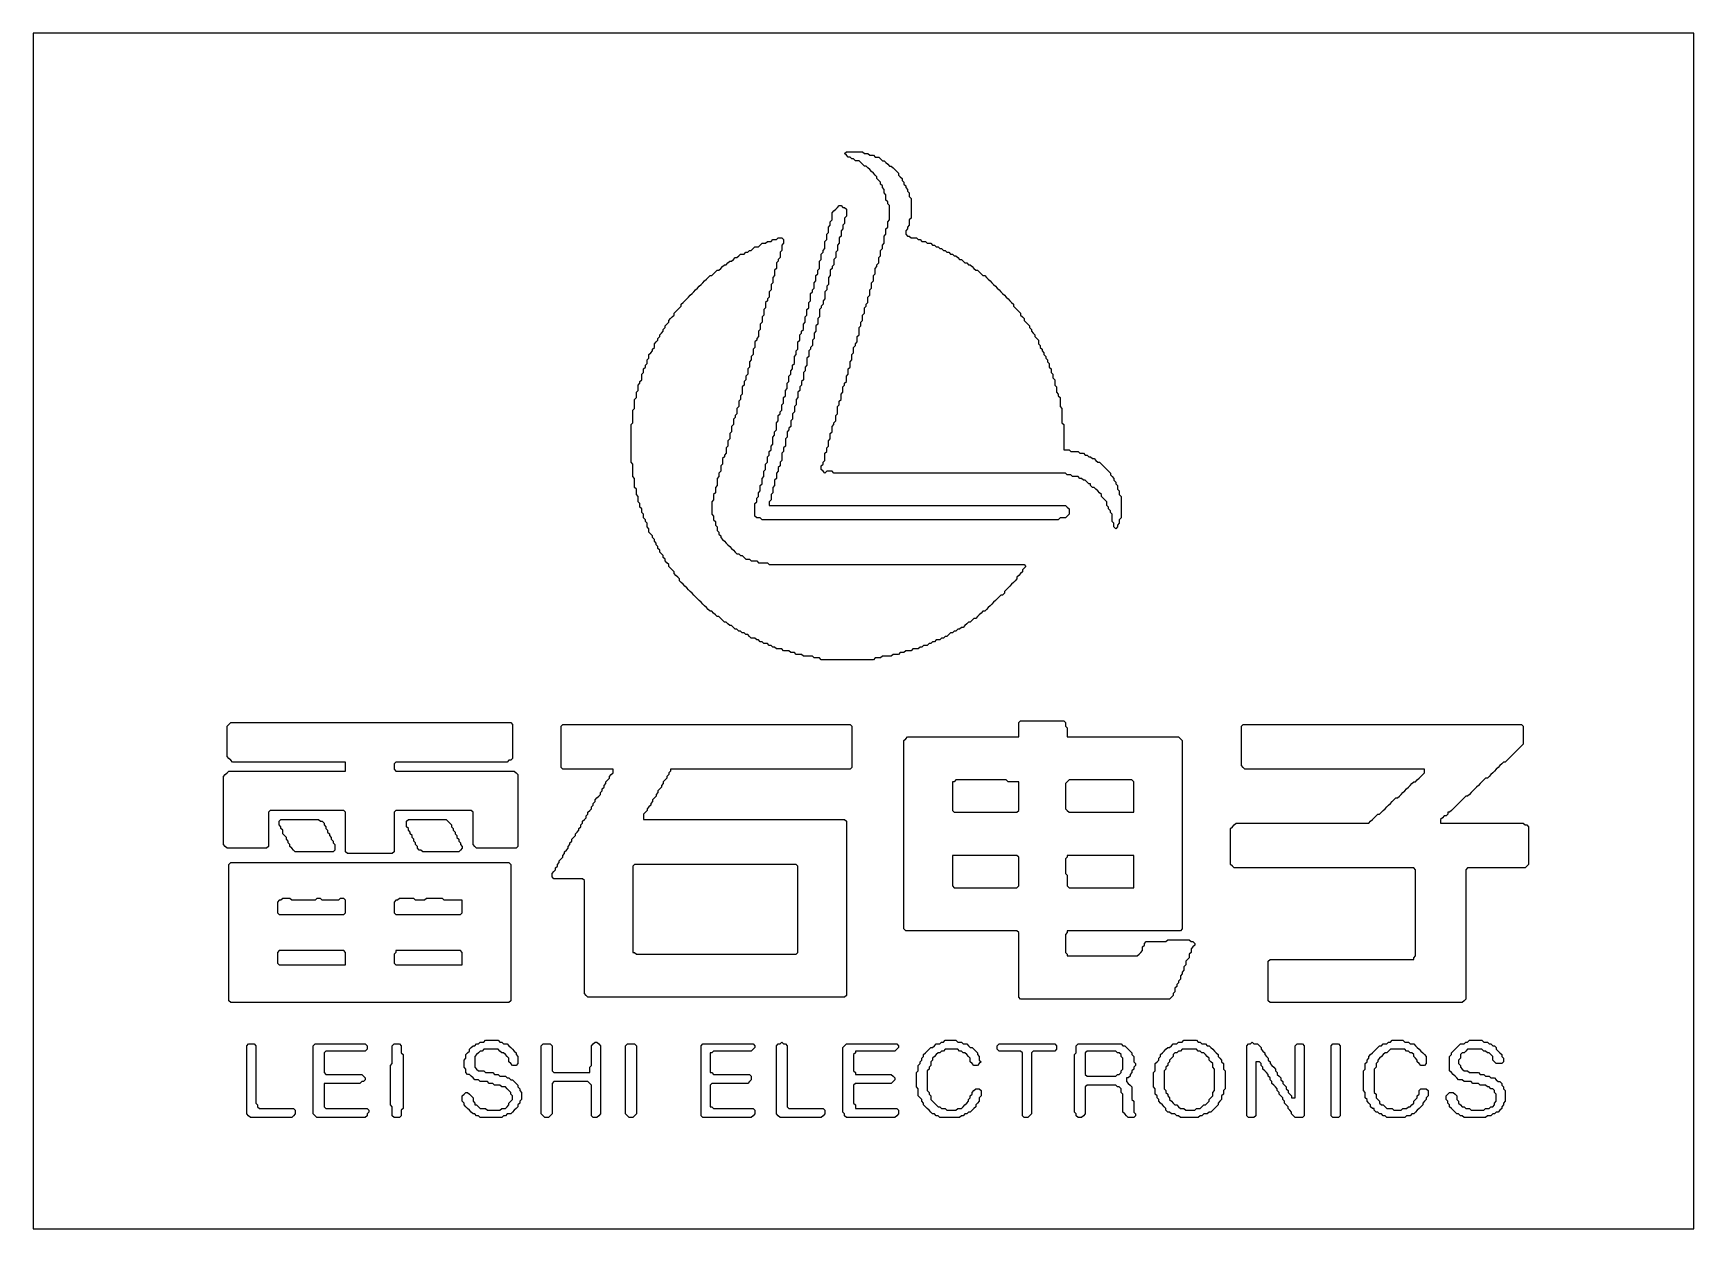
# Model space of a CAD drawing. Header units: metres. Extents: x 0 to 925, y -666 to 0.
import ezdxf

# ---------------------------------------------------------------- set-up
doc = ezdxf.new("R2010")
doc.units = ezdxf.units.M

msp = doc.modelspace()

# ---------------------------------------------------------------- linework, layer by layer
for points in [[(0, 0), (0, -1), (0, -2), (0, -3), (0, -4), (0, -5), (0, -6), (0, -7), (0, -8), (0, -9), (0, -10), (0, -11), (0, -12), (0, -13), (0, -14), (0, -15), (0, -16), (0, -17), (0, -18), (0, -19), (0, -20), (0, -21), (0, -22), (0, -23), (0, -24), (0, -25), (0, -26), (0, -27), (0, -28), (0, -29), (0, -30), (0, -31), (0, -32), (0, -33), (0, -34), (0, -35), (0, -36), (0, -37), (0, -38), (0, -39), (0, -40), (0, -41), (0, -42), (0, -43), (0, -44), (0, -45), (0, -46), (0, -47), (0, -48), (0, -49), (0, -50), (0, -51), (0, -52), (0, -53), (0, -54), (0, -55), (0, -56), (0, -57), (0, -58), (0, -59), (0, -60), (0, -61), (0, -62), (0, -63), (0, -64), (0, -65), (0, -66), (0, -67), (0, -68), (0, -69), (0, -70), (0, -71), (0, -72), (0, -73), (0, -74), (0, -75), (0, -76), (0, -77), (0, -78), (0, -79), (0, -80), (0, -81), (0, -82), (0, -83), (0, -84), (0, -85), (0, -86), (0, -87), (0, -88), (0, -89), (0, -90), (0, -91), (0, -92), (0, -93), (0, -94), (0, -95), (0, -96), (0, -97), (0, -98), (0, -99), (0, -100), (0, -101), (0, -102), (0, -103), (0, -104), (0, -105), (0, -106), (0, -107), (0, -108), (0, -109), (0, -110), (0, -111), (0, -112), (0, -113), (0, -114), (0, -115), (0, -116), (0, -117), (0, -118), (0, -119), (0, -120), (0, -121), (0, -122), (0, -123), (0, -124), (0, -125), (0, -126), (0, -127), (0, -128), (0, -129), (0, -130), (0, -131), (0, -132), (0, -133), (0, -134), (0, -135), (0, -136), (0, -137), (0, -138), (0, -139), (0, -140), (0, -141), (0, -142), (0, -143), (0, -144), (0, -145), (0, -146), (0, -147), (0, -148), (0, -149), (0, -150), (0, -151), (0, -152), (0, -153), (0, -154), (0, -155), (0, -156), (0, -157), (0, -158), (0, -159), (0, -160), (0, -161), (0, -162), (0, -163), (0, -164), (0, -165), (0, -166), (0, -167), (0, -168), (0, -169), (0, -170), (0, -171), (0, -172), (0, -173), (0, -174), (0, -175), (0, -176), (0, -177), (0, -178), (0, -179), (0, -180), (0, -181), (0, -182), (0, -183), (0, -184), (0, -185), (0, -186), (0, -187), (0, -188), (0, -189), (0, -190), (0, -191), (0, -192), (0, -193), (0, -194), (0, -195), (0, -196), (0, -197), (0, -198), (0, -199), (0, -200), (0, -201), (0, -202), (0, -203), (0, -204), (0, -205), (0, -206), (0, -207), (0, -208), (0, -209), (0, -210), (0, -211), (0, -212), (0, -213), (0, -214), (0, -215), (0, -216), (0, -217), (0, -218), (0, -219), (0, -220), (0, -221), (0, -222), (0, -223), (0, -224), (0, -225), (0, -226), (0, -227), (0, -228), (0, -229), (0, -230), (0, -231), (0, -232), (0, -233), (0, -234), (0, -235), (0, -236), (0, -237), (0, -238), (0, -239), (0, -240), (0, -241), (0, -242), (0, -243), (0, -244), (0, -245), (0, -246), (0, -247), (0, -248), (0, -249), (0, -250), (0, -251), (0, -252), (0, -253), (0, -254), (0, -255), (0, -256), (0, -257), (0, -258), (0, -259), (0, -260), (0, -261), (0, -262), (0, -263), (0, -264), (0, -265), (0, -266), (0, -267), (0, -268), (0, -269), (0, -270), (0, -271), (0, -272), (0, -273), (0, -274), (0, -275), (0, -276), (0, -277), (0, -278), (0, -279), (0, -280), (0, -281), (0, -282), (0, -283), (0, -284), (0, -285), (0, -286), (0, -287), (0, -288), (0, -289), (0, -290), (0, -291), (0, -292), (0, -293), (0, -294), (0, -295), (0, -296), (0, -297), (0, -298), (0, -299), (0, -300), (0, -301), (0, -302), (0, -303), (0, -304), (0, -305), (0, -306), (0, -307), (0, -308), (0, -309), (0, -310), (0, -311), (0, -312), (0, -313), (0, -314), (0, -315), (0, -316), (0, -317), (0, -318), (0, -319), (0, -320), (0, -321), (0, -322), (0, -323), (0, -324), (0, -325), (0, -326), (0, -327), (0, -328), (0, -329), (0, -330), (0, -331), (0, -332), (0, -333), (0, -334), (0, -335), (0, -336), (0, -337), (0, -338), (0, -339), (0, -340), (0, -341), (0, -342), (0, -343), (0, -344), (0, -345), (0, -346), (0, -347), (0, -348), (0, -349), (0, -350), (0, -351), (0, -352), (0, -353), (0, -354), (0, -355), (0, -356), (0, -357), (0, -358), (0, -359), (0, -360), (0, -361), (0, -362), (0, -363), (0, -364), (0, -365), (0, -366), (0, -367), (0, -368), (0, -369), (0, -370), (0, -371), (0, -372), (0, -373), (0, -374), (0, -375), (0, -376), (0, -377), (0, -378), (0, -379), (0, -380), (0, -381), (0, -382), (0, -383), (0, -384), (0, -385), (0, -386), (0, -387), (0, -388), (0, -389), (0, -390), (0, -391), (0, -392), (0, -393), (0, -394), (0, -395), (0, -396), (0, -397), (0, -398), (0, -399), (0, -400), (0, -401), (0, -402), (0, -403), (0, -404), (0, -405), (0, -406), (0, -407), (0, -408), (0, -409), (0, -410), (0, -411), (0, -412), (0, -413), (0, -414), (0, -415), (0, -416), (0, -417), (0, -418), (0, -419), (0, -420), (0, -421), (0, -422), (0, -423), (0, -424), (0, -425), (0, -426), (0, -427), (0, -428), (0, -429), (0, -430), (0, -431), (0, -432), (0, -433), (0, -434), (0, -435), (0, -436), (0, -437), (0, -438), (0, -439), (0, -440), (0, -441), (0, -442), (0, -443), (0, -444), (0, -445), (0, -446), (0, -447), (0, -448), (0, -449), (0, -450), (0, -451), (0, -452), (0, -453), (0, -454), (0, -455), (0, -456), (0, -457), (0, -458), (0, -459), (0, -460), (0, -461), (0, -462), (0, -463), (0, -464), (0, -465), (0, -466), (0, -467), (0, -468), (0, -469), (0, -470), (0, -471), (0, -472), (0, -473), (0, -474), (0, -475), (0, -476), (0, -477), (0, -478), (0, -479), (0, -480), (0, -481), (0, -482), (0, -483), (0, -484), (0, -485), (0, -486), (0, -487), (0, -488), (0, -489), (0, -490), (0, -491), (0, -492), (0, -493), (0, -494), (0, -495), (0, -496), (0, -497), (0, -498), (0, -499), (0, -500), (0, -501), (0, -502), (0, -503), (0, -504), (0, -505), (0, -506), (0, -507), (0, -508), (0, -509), (0, -510), (0, -511), (0, -512), (0, -513), (0, -514), (0, -515), (0, -516), (0, -517), (0, -518), (0, -519), (0, -520), (0, -521), (0, -522), (0, -523), (0, -524), (0, -525), (0, -526), (0, -527), (0, -528), (0, -529), (0, -530), (0, -531), (0, -532), (0, -533), (0, -534), (0, -535), (0, -536), (0, -537), (0, -538), (0, -539), (0, -540), (0, -541), (0, -542), (0, -543), (0, -544), (0, -545), (0, -546), (0, -547), (0, -548), (0, -549), (0, -550), (0, -551), (0, -552), (0, -553), (0, -554), (0, -555), (0, -556), (0, -557), (0, -558), (0, -559), (0, -560), (0, -561), (0, -562), (0, -563), (0, -564), (0, -565), (0, -566), (0, -567), (0, -568), (0, -569), (0, -570), (0, -571), (0, -572), (0, -573), (0, -574), (0, -575), (0, -576), (0, -577), (0, -578), (0, -579), (0, -580), (0, -581), (0, -582), (0, -583), (0, -584), (0, -585), (0, -586), (0, -587), (0, -588), (0, -589), (0, -590), (0, -591), (0, -592), (0, -593), (0, -594), (0, -595), (0, -596), (0, -597), (0, -598), (0, -599), (0, -600), (0, -601), (0, -602), (0, -603), (0, -604), (0, -605), (0, -606), (0, -607), (0, -608), (0, -609), (0, -610), (0, -611), (0, -612), (0, -613), (0, -614), (0, -615), (0, -616), (0, -617), (0, -618), (0, -619), (0, -620), (0, -621), (0, -622), (0, -623), (0, -624), (0, -625), (0, -626), (0, -627), (0, -628), (0, -629), (0, -630), (0, -631), (0, -632), (0, -633), (0, -634), (0, -635), (0, -636), (0, -637), (0, -638), (0, -639), (0, -640), (0, -641), (0, -642), (0, -643), (0, -644), (0, -645), (0, -646), (0, -647), (0, -648), (0, -649), (0, -650), (0, -651), (0, -652), (0, -653), (0, -654), (0, -655), (0, -656), (0, -657), (0, -658), (0, -659), (0, -660), (0, -661), (0, -662), (0, -663), (0, -664), (0, -665), (0, -666), (1, -666), (2, -666), (3, -666), (4, -666), (5, -666), (6, -666), (7, -666), (8, -666), (9, -666), (10, -666), (11, -666), (12, -666), (13, -666), (14, -666), (15, -666), (16, -666), (17, -666), (18, -666), (19, -666), (20, -666), (21, -666), (22, -666), (23, -666), (24, -666), (25, -666), (26, -666), (27, -666), (28, -666), (29, -666), (30, -666), (31, -666), (32, -666), (33, -666), (34, -666), (35, -666), (36, -666), (37, -666), (38, -666), (39, -666), (40, -666), (41, -666), (42, -666), (43, -666), (44, -666), (45, -666), (46, -666), (47, -666), (48, -666), (49, -666), (50, -666), (51, -666), (52, -666), (53, -666), (54, -666), (55, -666), (56, -666), (57, -666), (58, -666), (59, -666), (60, -666), (61, -666), (62, -666), (63, -666), (64, -666), (65, -666), (66, -666), (67, -666), (68, -666), (69, -666), (70, -666), (71, -666), (72, -666), (73, -666), (74, -666), (75, -666), (76, -666), (77, -666), (78, -666), (79, -666), (80, -666), (81, -666), (82, -666), (83, -666), (84, -666), (85, -666), (86, -666), (87, -666), (88, -666), (89, -666), (90, -666), (91, -666), (92, -666), (93, -666), (94, -666), (95, -666), (96, -666), (97, -666), (98, -666), (99, -666), (100, -666), (101, -666), (102, -666), (103, -666), (104, -666), (105, -666), (106, -666), (107, -666), (108, -666), (109, -666), (110, -666), (111, -666), (112, -666), (113, -666), (114, -666), (115, -666), (116, -666), (117, -666), (118, -666), (119, -666), (120, -666), (121, -666), (122, -666), (123, -666), (124, -666), (125, -666), (126, -666), (127, -666), (128, -666), (129, -666), (130, -666), (131, -666), (132, -666), (133, -666), (134, -666), (135, -666), (136, -666), (137, -666), (138, -666), (139, -666), (140, -666), (141, -666), (142, -666), (143, -666), (144, -666), (145, -666), (146, -666), (147, -666), (148, -666), (149, -666), (150, -666), (151, -666), (152, -666), (153, -666), (154, -666), (155, -666), (156, -666), (157, -666), (158, -666), (159, -666), (160, -666), (161, -666), (162, -666), (163, -666), (164, -666), (165, -666), (166, -666), (167, -666), (168, -666), (169, -666), (170, -666), (171, -666), (172, -666), (173, -666), (174, -666), (175, -666), (176, -666), (177, -666), (178, -666), (179, -666), (180, -666), (181, -666), (182, -666), (183, -666), (184, -666), (185, -666), (186, -666), (187, -666), (188, -666), (189, -666), (190, -666), (191, -666), (192, -666), (193, -666), (194, -666), (195, -666), (196, -666), (197, -666), (198, -666), (199, -666), (200, -666), (201, -666), (202, -666), (203, -666), (204, -666), (205, -666), (206, -666), (207, -666), (208, -666), (209, -666), (210, -666), (211, -666), (212, -666), (213, -666), (214, -666), (215, -666), (216, -666), (217, -666), (218, -666), (219, -666), (220, -666), (221, -666), (222, -666), (223, -666), (224, -666), (225, -666), (226, -666), (227, -666), (228, -666), (229, -666), (230, -666), (231, -666), (232, -666), (233, -666), (234, -666), (235, -666), (236, -666), (237, -666), (238, -666), (239, -666), (240, -666), (241, -666), (242, -666), (243, -666), (244, -666), (245, -666), (246, -666), (247, -666), (248, -666), (249, -666), (250, -666), (251, -666), (252, -666), (253, -666), (254, -666), (255, -666), (256, -666), (257, -666), (258, -666), (259, -666), (260, -666), (261, -666), (262, -666), (263, -666), (264, -666), (265, -666), (266, -666), (267, -666), (268, -666), (269, -666), (270, -666), (271, -666), (272, -666), (273, -666), (274, -666), (275, -666), (276, -666), (277, -666), (278, -666), (279, -666), (280, -666), (281, -666), (282, -666), (283, -666), (284, -666), (285, -666), (286, -666), (287, -666), (288, -666), (289, -666), (290, -666), (291, -666), (292, -666), (293, -666), (294, -666), (295, -666), (296, -666), (297, -666), (298, -666), (299, -666), (300, -666), (301, -666), (302, -666), (303, -666), (304, -666), (305, -666), (306, -666), (307, -666), (308, -666), (309, -666), (310, -666), (311, -666), (312, -666), (313, -666), (314, -666), (315, -666), (316, -666), (317, -666), (318, -666), (319, -666), (320, -666), (321, -666), (322, -666), (323, -666), (324, -666), (325, -666), (326, -666), (327, -666), (328, -666), (329, -666), (330, -666), (331, -666), (332, -666), (333, -666), (334, -666), (335, -666), (336, -666), (337, -666), (338, -666), (339, -666), (340, -666), (341, -666), (342, -666), (343, -666), (344, -666), (345, -666), (346, -666), (347, -666), (348, -666), (349, -666), (350, -666), (351, -666), (352, -666), (353, -666), (354, -666), (355, -666), (356, -666), (357, -666), (358, -666), (359, -666), (360, -666), (361, -666), (362, -666), (363, -666), (364, -666), (365, -666), (366, -666), (367, -666), (368, -666), (369, -666), (370, -666), (371, -666), (372, -666), (373, -666), (374, -666), (375, -666), (376, -666), (377, -666), (378, -666), (379, -666), (380, -666), (381, -666), (382, -666), (383, -666), (384, -666), (385, -666), (386, -666), (387, -666), (388, -666), (389, -666), (390, -666), (391, -666), (392, -666), (393, -666), (394, -666), (395, -666), (396, -666), (397, -666), (398, -666), (399, -666), (400, -666), (401, -666), (402, -666), (403, -666), (404, -666), (405, -666), (406, -666), (407, -666), (408, -666), (409, -666), (410, -666), (411, -666), (412, -666), (413, -666), (414, -666), (415, -666), (416, -666), (417, -666), (418, -666), (419, -666), (420, -666), (421, -666), (422, -666), (423, -666), (424, -666), (425, -666), (426, -666), (427, -666), (428, -666), (429, -666), (430, -666), (431, -666), (432, -666), (433, -666), (434, -666), (435, -666), (436, -666), (437, -666), (438, -666), (439, -666), (440, -666), (441, -666), (442, -666), (443, -666), (444, -666), (445, -666), (446, -666), (447, -666), (448, -666), (449, -666), (450, -666), (451, -666), (452, -666), (453, -666), (454, -666), (455, -666), (456, -666), (457, -666), (458, -666), (459, -666), (460, -666), (461, -666), (462, -666), (463, -666), (464, -666), (465, -666), (466, -666), (467, -666), (468, -666), (469, -666), (470, -666), (471, -666), (472, -666), (473, -666), (474, -666), (475, -666), (476, -666), (477, -666), (478, -666), (479, -666), (480, -666), (481, -666), (482, -666), (483, -666), (484, -666), (485, -666), (486, -666), (487, -666), (488, -666), (489, -666), (490, -666), (491, -666), (492, -666), (493, -666), (494, -666), (495, -666), (496, -666), (497, -666), (498, -666), (499, -666), (500, -666), (501, -666), (502, -666), (503, -666), (504, -666), (505, -666), (506, -666), (507, -666), (508, -666), (509, -666), (510, -666), (511, -666), (512, -666), (513, -666), (514, -666), (515, -666), (516, -666), (517, -666), (518, -666), (519, -666), (520, -666), (521, -666), (522, -666), (523, -666), (524, -666), (525, -666), (526, -666), (527, -666), (528, -666), (529, -666), (530, -666), (531, -666), (532, -666), (533, -666), (534, -666), (535, -666), (536, -666), (537, -666), (538, -666), (539, -666), (540, -666), (541, -666), (542, -666), (543, -666), (544, -666), (545, -666), (546, -666), (547, -666), (548, -666), (549, -666), (550, -666), (551, -666), (552, -666), (553, -666), (554, -666), (555, -666), (556, -666), (557, -666), (558, -666), (559, -666), (560, -666), (561, -666), (562, -666), (563, -666), (564, -666), (565, -666), (566, -666), (567, -666), (568, -666), (569, -666), (570, -666), (571, -666), (572, -666), (573, -666), (574, -666), (575, -666), (576, -666), (577, -666), (578, -666), (579, -666), (580, -666), (581, -666), (582, -666), (583, -666), (584, -666), (585, -666), (586, -666), (587, -666), (588, -666), (589, -666), (590, -666), (591, -666), (592, -666), (593, -666), (594, -666), (595, -666), (596, -666), (597, -666), (598, -666), (599, -666), (600, -666), (601, -666), (602, -666), (603, -666), (604, -666), (605, -666), (606, -666), (607, -666), (608, -666), (609, -666), (610, -666), (611, -666), (612, -666), (613, -666), (614, -666), (615, -666), (616, -666), (617, -666), (618, -666), (619, -666), (620, -666), (621, -666), (622, -666), (623, -666), (624, -666), (625, -666), (626, -666), (627, -666), (628, -666), (629, -666), (630, -666), (631, -666), (632, -666), (633, -666), (634, -666), (635, -666), (636, -666), (637, -666), (638, -666), (639, -666), (640, -666), (641, -666), (642, -666), (643, -666), (644, -666), (645, -666), (646, -666), (647, -666), (648, -666), (649, -666), (650, -666), (651, -666), (652, -666), (653, -666), (654, -666), (655, -666), (656, -666), (657, -666), (658, -666), (659, -666), (660, -666), (661, -666), (662, -666), (663, -666), (664, -666), (665, -666), (666, -666), (667, -666), (668, -666), (669, -666), (670, -666), (671, -666), (672, -666), (673, -666), (674, -666), (675, -666), (676, -666), (677, -666), (678, -666), (679, -666), (680, -666), (681, -666), (682, -666), (683, -666), (684, -666), (685, -666), (686, -666), (687, -666), (688, -666), (689, -666), (690, -666), (691, -666), (692, -666), (693, -666), (694, -666), (695, -666), (696, -666), (697, -666), (698, -666), (699, -666), (700, -666), (701, -666), (702, -666), (703, -666), (704, -666), (705, -666), (706, -666), (707, -666), (708, -666), (709, -666), (710, -666), (711, -666), (712, -666), (713, -666), (714, -666), (715, -666), (716, -666), (717, -666), (718, -666), (719, -666), (720, -666), (721, -666), (722, -666), (723, -666), (724, -666), (725, -666), (726, -666), (727, -666), (728, -666), (729, -666), (730, -666), (731, -666), (732, -666), (733, -666), (734, -666), (735, -666), (736, -666), (737, -666), (738, -666), (739, -666), (740, -666), (741, -666), (742, -666), (743, -666), (744, -666), (745, -666), (746, -666), (747, -666), (748, -666), (749, -666), (750, -666), (751, -666), (752, -666), (753, -666), (754, -666), (755, -666), (756, -666), (757, -666), (758, -666), (759, -666), (760, -666), (761, -666), (762, -666), (763, -666), (764, -666), (765, -666), (766, -666), (767, -666), (768, -666), (769, -666), (770, -666), (771, -666), (772, -666), (773, -666), (774, -666), (775, -666), (776, -666), (777, -666), (778, -666), (779, -666), (780, -666), (781, -666), (782, -666), (783, -666), (784, -666), (785, -666), (786, -666), (787, -666), (788, -666), (789, -666), (790, -666), (791, -666), (792, -666), (793, -666), (794, -666), (795, -666), (796, -666), (797, -666), (798, -666), (799, -666), (800, -666), (801, -666), (802, -666), (803, -666), (804, -666), (805, -666), (806, -666), (807, -666), (808, -666), (809, -666), (810, -666), (811, -666), (812, -666), (813, -666), (814, -666), (815, -666), (816, -666), (817, -666), (818, -666), (819, -666), (820, -666), (821, -666), (822, -666), (823, -666), (824, -666), (825, -666), (826, -666), (827, -666), (828, -666), (829, -666), (830, -666), (831, -666), (832, -666), (833, -666), (834, -666), (835, -666), (836, -666), (837, -666), (838, -666), (839, -666), (840, -666), (841, -666), (842, -666), (843, -666), (844, -666), (845, -666), (846, -666), (847, -666), (848, -666), (849, -666), (850, -666), (851, -666), (852, -666), (853, -666), (854, -666), (855, -666), (856, -666), (857, -666), (858, -666), (859, -666), (860, -666), (861, -666), (862, -666), (863, -666), (864, -666), (865, -666), (866, -666), (867, -666), (868, -666), (869, -666), (870, -666), (871, -666), (872, -666), (873, -666), (874, -666), (875, -666), (876, -666), (877, -666), (878, -666), (879, -666), (880, -666), (881, -666), (882, -666), (883, -666), (884, -666), (885, -666), (886, -666), (887, -666), (888, -666), (889, -666), (890, -666), (891, -666), (892, -666), (893, -666), (894, -666), (895, -666), (896, -666), (897, -666), (898, -666), (899, -666), (900, -666), (901, -666), (902, -666), (903, -666), (904, -666), (905, -666), (906, -666), (907, -666), (908, -666), (909, -666), (910, -666), (911, -666), (912, -666), (913, -666), (914, -666), (915, -666), (916, -666), (917, -666), (918, -666), (919, -666), (920, -666), (921, -666), (922, -666), (923, -666), (924, -666), (925, -666), (925, -665), (925, -664), (925, -663), (925, -662), (925, -661), (925, -660), (925, -659), (925, -658), (925, -657), (925, -656), (925, -655), (925, -654), (925, -653), (925, -652), (925, -651), (925, -650), (925, -649), (925, -648), (925, -647), (925, -646), (925, -645), (925, -644), (925, -643), (925, -642), (925, -641), (925, -640), (925, -639), (925, -638), (925, -637), (925, -636), (925, -635), (925, -634), (925, -633), (925, -632), (925, -631), (925, -630), (925, -629), (925, -628), (925, -627), (925, -626), (925, -625), (925, -624), (925, -623), (925, -622), (925, -621), (925, -620), (925, -619), (925, -618), (925, -617), (925, -616), (925, -615), (925, -614), (925, -613), (925, -612), (925, -611), (925, -610), (925, -609), (925, -608), (925, -607), (925, -606), (925, -605), (925, -604), (925, -603), (925, -602), (925, -601), (925, -600), (925, -599), (925, -598), (925, -597), (925, -596), (925, -595), (925, -594), (925, -593), (925, -592), (925, -591), (925, -590), (925, -589), (925, -588), (925, -587), (925, -586), (925, -585), (925, -584), (925, -583), (925, -582), (925, -581), (925, -580), (925, -579), (925, -578), (925, -577), (925, -576), (925, -575), (925, -574), (925, -573), (925, -572), (925, -571), (925, -570), (925, -569), (925, -568), (925, -567), (925, -566), (925, -565), (925, -564), (925, -563), (925, -562), (925, -561), (925, -560), (925, -559), (925, -558), (925, -557), (925, -556), (925, -555), (925, -554), (925, -553), (925, -552), (925, -551), (925, -550), (925, -549), (925, -548), (925, -547), (925, -546), (925, -545), (925, -544), (925, -543), (925, -542), (925, -541), (925, -540), (925, -539), (925, -538), (925, -537), (925, -536), (925, -535), (925, -534), (925, -533), (925, -532), (925, -531), (925, -530), (925, -529), (925, -528), (925, -527), (925, -526), (925, -525), (925, -524), (925, -523), (925, -522), (925, -521), (925, -520), (925, -519), (925, -518), (925, -517), (925, -516), (925, -515), (925, -514), (925, -513), (925, -512), (925, -511), (925, -510), (925, -509), (925, -508), (925, -507), (925, -506), (925, -505), (925, -504), (925, -503), (925, -502), (925, -501), (925, -500), (925, -499), (925, -498), (925, -497), (925, -496), (925, -495), (925, -494), (925, -493), (925, -492), (925, -491), (925, -490), (925, -489), (925, -488), (925, -487), (925, -486), (925, -485), (925, -484), (925, -483), (925, -482), (925, -481), (925, -480), (925, -479), (925, -478), (925, -477), (925, -476), (925, -475), (925, -474), (925, -473), (925, -472), (925, -471), (925, -470), (925, -469), (925, -468), (925, -467), (925, -466), (925, -465), (925, -464), (925, -463), (925, -462), (925, -461), (925, -460), (925, -459), (925, -458), (925, -457), (925, -456), (925, -455), (925, -454), (925, -453), (925, -452), (925, -451), (925, -450), (925, -449), (925, -448), (925, -447), (925, -446), (925, -445), (925, -444), (925, -443), (925, -442), (925, -441), (925, -440), (925, -439), (925, -438), (925, -437), (925, -436), (925, -435), (925, -434), (925, -433), (925, -432), (925, -431), (925, -430), (925, -429), (925, -428), (925, -427), (925, -426), (925, -425), (925, -424), (925, -423), (925, -422), (925, -421), (925, -420), (925, -419), (925, -418), (925, -417), (925, -416), (925, -415), (925, -414), (925, -413), (925, -412), (925, -411), (925, -410), (925, -409), (925, -408), (925, -407), (925, -406), (925, -405), (925, -404), (925, -403), (925, -402), (925, -401), (925, -400), (925, -399), (925, -398), (925, -397), (925, -396), (925, -395), (925, -394), (925, -393), (925, -392), (925, -391), (925, -390), (925, -389), (925, -388), (925, -387), (925, -386), (925, -385), (925, -384), (925, -383), (925, -382), (925, -381), (925, -380), (925, -379), (925, -378), (925, -377), (925, -376), (925, -375), (925, -374), (925, -373), (925, -372), (925, -371), (925, -370), (925, -369), (925, -368), (925, -367), (925, -366), (925, -365), (925, -364), (925, -363), (925, -362), (925, -361), (925, -360), (925, -359), (925, -358), (925, -357), (925, -356), (925, -355), (925, -354), (925, -353), (925, -352), (925, -351), (925, -350), (925, -349), (925, -348), (925, -347), (925, -346), (925, -345), (925, -344), (925, -343), (925, -342), (925, -341), (925, -340), (925, -339), (925, -338), (925, -337), (925, -336), (925, -335), (925, -334), (925, -333), (925, -332), (925, -331), (925, -330), (925, -329), (925, -328), (925, -327), (925, -326), (925, -325), (925, -324), (925, -323), (925, -322), (925, -321), (925, -320), (925, -319), (925, -318), (925, -317), (925, -316), (925, -315), (925, -314), (925, -313), (925, -312), (925, -311), (925, -310), (925, -309), (925, -308), (925, -307), (925, -306), (925, -305), (925, -304), (925, -303), (925, -302), (925, -301), (925, -300), (925, -299), (925, -298), (925, -297), (925, -296), (925, -295), (925, -294), (925, -293), (925, -292), (925, -291), (925, -290), (925, -289), (925, -288), (925, -287), (925, -286), (925, -285), (925, -284), (925, -283), (925, -282), (925, -281), (925, -280), (925, -279), (925, -278), (925, -277), (925, -276), (925, -275), (925, -274), (925, -273), (925, -272), (925, -271), (925, -270), (925, -269), (925, -268), (925, -267), (925, -266), (925, -265), (925, -264), (925, -263), (925, -262), (925, -261), (925, -260), (925, -259), (925, -258), (925, -257), (925, -256), (925, -255), (925, -254), (925, -253), (925, -252), (925, -251), (925, -250), (925, -249), (925, -248), (925, -247), (925, -246), (925, -245), (925, -244), (925, -243), (925, -242), (925, -241), (925, -240), (925, -239), (925, -238), (925, -237), (925, -236), (925, -235), (925, -234), (925, -233), (925, -232), (925, -231), (925, -230), (925, -229), (925, -228), (925, -227), (925, -226), (925, -225), (925, -224), (925, -223), (925, -222), (925, -221), (925, -220), (925, -219), (925, -218), (925, -217), (925, -216), (925, -215), (925, -214), (925, -213), (925, -212), (925, -211), (925, -210), (925, -209), (925, -208), (925, -207), (925, -206), (925, -205), (925, -204), (925, -203), (925, -202), (925, -201), (925, -200), (925, -199), (925, -198), (925, -197), (925, -196), (925, -195), (925, -194), (925, -193), (925, -192), (925, -191), (925, -190), (925, -189), (925, -188), (925, -187), (925, -186), (925, -185), (925, -184), (925, -183), (925, -182), (925, -181), (925, -180), (925, -179), (925, -178), (925, -177), (925, -176), (925, -175), (925, -174), (925, -173), (925, -172), (925, -171), (925, -170), (925, -169), (925, -168), (925, -167), (925, -166), (925, -165), (925, -164), (925, -163), (925, -162), (925, -161), (925, -160), (925, -159), (925, -158), (925, -157), (925, -156), (925, -155), (925, -154), (925, -153), (925, -152), (925, -151), (925, -150), (925, -149), (925, -148), (925, -147), (925, -146), (925, -145), (925, -144), (925, -143), (925, -142), (925, -141), (925, -140), (925, -139), (925, -138), (925, -137), (925, -136), (925, -135), (925, -134), (925, -133), (925, -132), (925, -131), (925, -130), (925, -129), (925, -128), (925, -127), (925, -126), (925, -125), (925, -124), (925, -123), (925, -122), (925, -121), (925, -120), (925, -119), (925, -118), (925, -117), (925, -116), (925, -115), (925, -114), (925, -113), (925, -112), (925, -111), (925, -110), (925, -109), (925, -108), (925, -107), (925, -106), (925, -105), (925, -104), (925, -103), (925, -102), (925, -101), (925, -100), (925, -99), (925, -98), (925, -97), (925, -96), (925, -95), (925, -94), (925, -93), (925, -92), (925, -91), (925, -90), (925, -89), (925, -88), (925, -87), (925, -86), (925, -85), (925, -84), (925, -83), (925, -82), (925, -81), (925, -80), (925, -79), (925, -78), (925, -77), (925, -76), (925, -75), (925, -74), (925, -73), (925, -72), (925, -71), (925, -70), (925, -69), (925, -68), (925, -67), (925, -66), (925, -65), (925, -64), (925, -63), (925, -62), (925, -61), (925, -60), (925, -59), (925, -58), (925, -57), (925, -56), (925, -55), (925, -54), (925, -53), (925, -52), (925, -51), (925, -50), (925, -49), (925, -48), (925, -47), (925, -46), (925, -45), (925, -44), (925, -43), (925, -42), (925, -41), (925, -40), (925, -39), (925, -38), (925, -37), (925, -36), (925, -35), (925, -34), (925, -33), (925, -32), (925, -31), (925, -30), (925, -29), (925, -28), (925, -27), (925, -26), (925, -25), (925, -24), (925, -23), (925, -22), (925, -21), (925, -20), (925, -19), (925, -18), (925, -17), (925, -16), (925, -15), (925, -14), (925, -13), (925, -12), (925, -11), (925, -10), (925, -9), (925, -8), (925, -7), (925, -6), (925, -5), (925, -4), (925, -3), (925, -2), (925, -1), (925, 0), (924, 0), (923, 0), (922, 0), (921, 0), (920, 0), (919, 0), (918, 0), (917, 0), (916, 0), (915, 0), (914, 0), (913, 0), (912, 0), (911, 0), (910, 0), (909, 0), (908, 0), (907, 0), (906, 0), (905, 0), (904, 0), (903, 0), (902, 0), (901, 0), (900, 0), (899, 0), (898, 0), (897, 0), (896, 0), (895, 0), (894, 0), (893, 0), (892, 0), (891, 0), (890, 0), (889, 0), (888, 0), (887, 0), (886, 0), (885, 0), (884, 0), (883, 0), (882, 0), (881, 0), (880, 0), (879, 0), (878, 0), (877, 0), (876, 0), (875, 0), (874, 0), (873, 0), (872, 0), (871, 0), (870, 0), (869, 0), (868, 0), (867, 0), (866, 0), (865, 0), (864, 0), (863, 0), (862, 0), (861, 0), (860, 0), (859, 0), (858, 0), (857, 0), (856, 0), (855, 0), (854, 0), (853, 0), (852, 0), (851, 0), (850, 0), (849, 0), (848, 0), (847, 0), (846, 0), (845, 0), (844, 0), (843, 0), (842, 0), (841, 0), (840, 0), (839, 0), (838, 0), (837, 0), (836, 0), (835, 0), (834, 0), (833, 0), (832, 0), (831, 0), (830, 0), (829, 0), (828, 0), (827, 0), (826, 0), (825, 0), (824, 0), (823, 0), (822, 0), (821, 0), (820, 0), (819, 0), (818, 0), (817, 0), (816, 0), (815, 0), (814, 0), (813, 0), (812, 0), (811, 0), (810, 0), (809, 0), (808, 0), (807, 0), (806, 0), (805, 0), (804, 0), (803, 0), (802, 0), (801, 0), (800, 0), (799, 0), (798, 0), (797, 0), (796, 0), (795, 0), (794, 0), (793, 0), (792, 0), (791, 0), (790, 0), (789, 0), (788, 0), (787, 0), (786, 0), (785, 0), (784, 0), (783, 0), (782, 0), (781, 0), (780, 0), (779, 0), (778, 0), (777, 0), (776, 0), (775, 0), (774, 0), (773, 0), (772, 0), (771, 0), (770, 0), (769, 0), (768, 0), (767, 0), (766, 0), (765, 0), (764, 0), (763, 0), (762, 0), (761, 0), (760, 0), (759, 0), (758, 0), (757, 0), (756, 0), (755, 0), (754, 0), (753, 0), (752, 0), (751, 0), (750, 0), (749, 0), (748, 0), (747, 0), (746, 0), (745, 0), (744, 0), (743, 0), (742, 0), (741, 0), (740, 0), (739, 0), (738, 0), (737, 0), (736, 0), (735, 0), (734, 0), (733, 0), (732, 0), (731, 0), (730, 0), (729, 0), (728, 0), (727, 0), (726, 0), (725, 0), (724, 0), (723, 0), (722, 0), (721, 0), (720, 0), (719, 0), (718, 0), (717, 0), (716, 0), (715, 0), (714, 0), (713, 0), (712, 0), (711, 0), (710, 0), (709, 0), (708, 0), (707, 0), (706, 0), (705, 0), (704, 0), (703, 0), (702, 0), (701, 0), (700, 0), (699, 0), (698, 0), (697, 0), (696, 0), (695, 0), (694, 0), (693, 0), (692, 0), (691, 0), (690, 0), (689, 0), (688, 0), (687, 0), (686, 0), (685, 0), (684, 0), (683, 0), (682, 0), (681, 0), (680, 0), (679, 0), (678, 0), (677, 0), (676, 0), (675, 0), (674, 0), (673, 0), (672, 0), (671, 0), (670, 0), (669, 0), (668, 0), (667, 0), (666, 0), (665, 0), (664, 0), (663, 0), (662, 0), (661, 0), (660, 0), (659, 0), (658, 0), (657, 0), (656, 0), (655, 0), (654, 0), (653, 0), (652, 0), (651, 0), (650, 0), (649, 0), (648, 0), (647, 0), (646, 0), (645, 0), (644, 0), (643, 0), (642, 0), (641, 0), (640, 0), (639, 0), (638, 0), (637, 0), (636, 0), (635, 0), (634, 0), (633, 0), (632, 0), (631, 0), (630, 0), (629, 0), (628, 0), (627, 0), (626, 0), (625, 0), (624, 0), (623, 0), (622, 0), (621, 0), (620, 0), (619, 0), (618, 0), (617, 0), (616, 0), (615, 0), (614, 0), (613, 0), (612, 0), (611, 0), (610, 0), (609, 0), (608, 0), (607, 0), (606, 0), (605, 0), (604, 0), (603, 0), (602, 0), (601, 0), (600, 0), (599, 0), (598, 0), (597, 0), (596, 0), (595, 0), (594, 0), (593, 0), (592, 0), (591, 0), (590, 0), (589, 0), (588, 0), (587, 0), (586, 0), (585, 0), (584, 0), (583, 0), (582, 0), (581, 0), (580, 0), (579, 0), (578, 0), (577, 0), (576, 0), (575, 0), (574, 0), (573, 0), (572, 0), (571, 0), (570, 0), (569, 0), (568, 0), (567, 0), (566, 0), (565, 0), (564, 0), (563, 0), (562, 0), (561, 0), (560, 0), (559, 0), (558, 0), (557, 0), (556, 0), (555, 0), (554, 0), (553, 0), (552, 0), (551, 0), (550, 0), (549, 0), (548, 0), (547, 0), (546, 0), (545, 0), (544, 0), (543, 0), (542, 0), (541, 0), (540, 0), (539, 0), (538, 0), (537, 0), (536, 0), (535, 0), (534, 0), (533, 0), (532, 0), (531, 0), (530, 0), (529, 0), (528, 0), (527, 0), (526, 0), (525, 0), (524, 0), (523, 0), (522, 0), (521, 0), (520, 0), (519, 0), (518, 0), (517, 0), (516, 0), (515, 0), (514, 0), (513, 0), (512, 0), (511, 0), (510, 0), (509, 0), (508, 0), (507, 0), (506, 0), (505, 0), (504, 0), (503, 0), (502, 0), (501, 0), (500, 0), (499, 0), (498, 0), (497, 0), (496, 0), (495, 0), (494, 0), (493, 0), (492, 0), (491, 0), (490, 0), (489, 0), (488, 0), (487, 0), (486, 0), (485, 0), (484, 0), (483, 0), (482, 0), (481, 0), (480, 0), (479, 0), (478, 0), (477, 0), (476, 0), (475, 0), (474, 0), (473, 0), (472, 0), (471, 0), (470, 0), (469, 0), (468, 0), (467, 0), (466, 0), (465, 0), (464, 0), (463, 0), (462, 0), (461, 0), (460, 0), (459, 0), (458, 0), (457, 0), (456, 0), (455, 0), (454, 0), (453, 0), (452, 0), (451, 0), (450, 0), (449, 0), (448, 0), (447, 0), (446, 0), (445, 0), (444, 0), (443, 0), (442, 0), (441, 0), (440, 0), (439, 0), (438, 0), (437, 0), (436, 0), (435, 0), (434, 0), (433, 0), (432, 0), (431, 0), (430, 0), (429, 0), (428, 0), (427, 0), (426, 0), (425, 0), (424, 0), (423, 0), (422, 0), (421, 0), (420, 0), (419, 0), (418, 0), (417, 0), (416, 0), (415, 0), (414, 0), (413, 0), (412, 0), (411, 0), (410, 0), (409, 0), (408, 0), (407, 0), (406, 0), (405, 0), (404, 0), (403, 0), (402, 0), (401, 0), (400, 0), (399, 0), (398, 0), (397, 0), (396, 0), (395, 0), (394, 0), (393, 0), (392, 0), (391, 0), (390, 0), (389, 0), (388, 0), (387, 0), (386, 0), (385, 0), (384, 0), (383, 0), (382, 0), (381, 0), (380, 0), (379, 0), (378, 0), (377, 0), (376, 0), (375, 0), (374, 0), (373, 0), (372, 0), (371, 0), (370, 0), (369, 0), (368, 0), (367, 0), (366, 0), (365, 0), (364, 0), (363, 0), (362, 0), (361, 0), (360, 0), (359, 0), (358, 0), (357, 0), (356, 0), (355, 0), (354, 0), (353, 0), (352, 0), (351, 0), (350, 0), (349, 0), (348, 0), (347, 0), (346, 0), (345, 0), (344, 0), (343, 0), (342, 0), (341, 0), (340, 0), (339, 0), (338, 0), (337, 0), (336, 0), (335, 0), (334, 0), (333, 0), (332, 0), (331, 0), (330, 0), (329, 0), (328, 0), (327, 0), (326, 0), (325, 0), (324, 0), (323, 0), (322, 0), (321, 0), (320, 0), (319, 0), (318, 0), (317, 0), (316, 0), (315, 0), (314, 0), (313, 0), (312, 0), (311, 0), (310, 0), (309, 0), (308, 0), (307, 0), (306, 0), (305, 0), (304, 0), (303, 0), (302, 0), (301, 0), (300, 0), (299, 0), (298, 0), (297, 0), (296, 0), (295, 0), (294, 0), (293, 0), (292, 0), (291, 0), (290, 0), (289, 0), (288, 0), (287, 0), (286, 0), (285, 0), (284, 0), (283, 0), (282, 0), (281, 0), (280, 0), (279, 0), (278, 0), (277, 0), (276, 0), (275, 0), (274, 0), (273, 0), (272, 0), (271, 0), (270, 0), (269, 0), (268, 0), (267, 0), (266, 0), (265, 0), (264, 0), (263, 0), (262, 0), (261, 0), (260, 0), (259, 0), (258, 0), (257, 0), (256, 0), (255, 0), (254, 0), (253, 0), (252, 0), (251, 0), (250, 0), (249, 0), (248, 0), (247, 0), (246, 0), (245, 0), (244, 0), (243, 0), (242, 0), (241, 0), (240, 0), (239, 0), (238, 0), (237, 0), (236, 0), (235, 0), (234, 0), (233, 0), (232, 0), (231, 0), (230, 0), (229, 0), (228, 0), (227, 0), (226, 0), (225, 0), (224, 0), (223, 0), (222, 0), (221, 0), (220, 0), (219, 0), (218, 0), (217, 0), (216, 0), (215, 0), (214, 0), (213, 0), (212, 0), (211, 0), (210, 0), (209, 0), (208, 0), (207, 0), (206, 0), (205, 0), (204, 0), (203, 0), (202, 0), (201, 0), (200, 0), (199, 0), (198, 0), (197, 0), (196, 0), (195, 0), (194, 0), (193, 0), (192, 0), (191, 0), (190, 0), (189, 0), (188, 0), (187, 0), (186, 0), (185, 0), (184, 0), (183, 0), (182, 0), (181, 0), (180, 0), (179, 0), (178, 0), (177, 0), (176, 0), (175, 0), (174, 0), (173, 0), (172, 0), (171, 0), (170, 0), (169, 0), (168, 0), (167, 0), (166, 0), (165, 0), (164, 0), (163, 0), (162, 0), (161, 0), (160, 0), (159, 0), (158, 0), (157, 0), (156, 0), (155, 0), (154, 0), (153, 0), (152, 0), (151, 0), (150, 0), (149, 0), (148, 0), (147, 0), (146, 0), (145, 0), (144, 0), (143, 0), (142, 0), (141, 0), (140, 0), (139, 0), (138, 0), (137, 0), (136, 0), (135, 0), (134, 0), (133, 0), (132, 0), (131, 0), (130, 0), (129, 0), (128, 0), (127, 0), (126, 0), (125, 0), (124, 0), (123, 0), (122, 0), (121, 0), (120, 0), (119, 0), (118, 0), (117, 0), (116, 0), (115, 0), (114, 0), (113, 0), (112, 0), (111, 0), (110, 0), (109, 0), (108, 0), (107, 0), (106, 0), (105, 0), (104, 0), (103, 0), (102, 0), (101, 0), (100, 0), (99, 0), (98, 0), (97, 0), (96, 0), (95, 0), (94, 0), (93, 0), (92, 0), (91, 0), (90, 0), (89, 0), (88, 0), (87, 0), (86, 0), (85, 0), (84, 0), (83, 0), (82, 0), (81, 0), (80, 0), (79, 0), (78, 0), (77, 0), (76, 0), (75, 0), (74, 0), (73, 0), (72, 0), (71, 0), (70, 0), (69, 0), (68, 0), (67, 0), (66, 0), (65, 0), (64, 0), (63, 0), (62, 0), (61, 0), (60, 0), (59, 0), (58, 0), (57, 0), (56, 0), (55, 0), (54, 0), (53, 0), (52, 0), (51, 0), (50, 0), (49, 0), (48, 0), (47, 0), (46, 0), (45, 0), (44, 0), (43, 0), (42, 0), (41, 0), (40, 0), (39, 0), (38, 0), (37, 0), (36, 0), (35, 0), (34, 0), (33, 0), (32, 0), (31, 0), (30, 0), (29, 0), (28, 0), (27, 0), (26, 0), (25, 0), (24, 0), (23, 0), (22, 0), (21, 0), (20, 0), (19, 0), (18, 0), (17, 0), (16, 0), (15, 0), (14, 0), (13, 0), (12, 0), (11, 0), (10, 0), (9, 0), (8, 0), (7, 0), (6, 0), (5, 0), (4, 0), (3, 0), (2, 0), (1, 0), (0, 0)], [(452, -67), (453, -66), (454, -66), (455, -66), (456, -66), (457, -66), (458, -66), (459, -66), (460, -66), (461, -66), (462, -66), (463, -67), (464, -67), (465, -67), (466, -68), (467, -68), (468, -68), (469, -69), (470, -69), (471, -69), (472, -70), (473, -71), (474, -71), (475, -72), (476, -73), (477, -74), (478, -74), (479, -75), (480, -76), (481, -77), (482, -78), (482, -79), (483, -80), (484, -81), (484, -82), (485, -83), (485, -84), (486, -85), (486, -86), (487, -87), (487, -88), (488, -89), (488, -90), (488, -91), (489, -92), (489, -93), (489, -94), (489, -95), (489, -96), (489, -97), (489, -98), (489, -99), (489, -100), (489, -101), (489, -102), (489, -103), (488, -104), (488, -105), (488, -106), (488, -107), (487, -108), (487, -109), (486, -110), (486, -111), (486, -112), (487, -113), (488, -113), (489, -114), (490, -114), (491, -114), (492, -114), (493, -115), (494, -115), (495, -116), (496, -116), (497, -116), (498, -117), (499, -117), (500, -117), (501, -118), (502, -118), (503, -119), (504, -119), (505, -120), (506, -120), (507, -121), (508, -121), (509, -122), (510, -122), (511, -123), (512, -123), (513, -124), (514, -124), (515, -125), (516, -126), (517, -126), (518, -127), (519, -128), (520, -128), (521, -129), (522, -129), (523, -130), (524, -131), (525, -132), (526, -132), (527, -133), (528, -134), (529, -135), (530, -135), (531, -136), (532, -137), (533, -138), (534, -139), (535, -140), (536, -141), (537, -142), (538, -143), (539, -144), (540, -145), (541, -146), (542, -147), (543, -148), (544, -149), (545, -150), (546, -151), (546, -152), (547, -153), (548, -154), (549, -155), (550, -156), (550, -157), (551, -158), (552, -159), (552, -160), (553, -161), (554, -162), (555, -163), (555, -164), (556, -165), (556, -166), (557, -167), (558, -168), (558, -169), (559, -170), (560, -171), (560, -172), (560, -173), (561, -174), (561, -175), (562, -176), (562, -177), (563, -178), (563, -179), (564, -180), (564, -181), (565, -182), (565, -183), (566, -184), (566, -185), (566, -186), (567, -187), (567, -188), (567, -189), (568, -190), (568, -191), (568, -192), (569, -193), (569, -194), (569, -195), (569, -196), (570, -197), (570, -198), (570, -199), (570, -200), (571, -201), (571, -202), (572, -203), (572, -204), (572, -205), (572, -206), (572, -207), (572, -208), (573, -209), (573, -210), (573, -211), (573, -212), (573, -213), (573, -214), (573, -215), (573, -216), (573, -217), (574, -218), (574, -219), (574, -220), (574, -221), (574, -222), (574, -223), (574, -224), (574, -225), (574, -226), (574, -227), (574, -228), (574, -229), (574, -230), (574, -231), (574, -232), (575, -232), (576, -232), (577, -232), (578, -233), (579, -233), (580, -233), (581, -233), (582, -233), (583, -234), (584, -234), (585, -234), (586, -235), (587, -235), (588, -236), (589, -236), (590, -237), (591, -237), (592, -238), (593, -239), (594, -239), (595, -240), (596, -241), (597, -242), (598, -243), (599, -244), (600, -245), (600, -246), (601, -247), (602, -248), (602, -249), (603, -250), (603, -251), (604, -252), (604, -253), (604, -254), (605, -255), (605, -256), (605, -257), (606, -258), (606, -259), (606, -260), (606, -261), (606, -262), (606, -263), (606, -264), (606, -265), (606, -266), (606, -267), (606, -268), (606, -269), (606, -270), (605, -271), (605, -272), (605, -273), (604, -274), (604, -275), (603, -276), (602, -275), (602, -274), (602, -273), (601, -272), (601, -271), (601, -270), (601, -269), (601, -268), (600, -267), (600, -266), (599, -265), (599, -264), (598, -263), (598, -262), (598, -261), (597, -260), (596, -259), (595, -258), (595, -257), (594, -256), (593, -255), (592, -254), (591, -253), (590, -253), (589, -252), (589, -251), (588, -251), (587, -250), (586, -249), (585, -249), (584, -248), (583, -248), (582, -247), (581, -247), (580, -247), (579, -247), (578, -246), (577, -246), (576, -246), (575, -245), (574, -245), (573, -245), (572, -245), (571, -245), (570, -245), (569, -245), (568, -245), (567, -245), (566, -245), (565, -245), (564, -245), (563, -245), (562, -245), (561, -245), (560, -245), (559, -245), (558, -245), (557, -245), (556, -245), (555, -245), (554, -245), (553, -245), (552, -245), (551, -245), (550, -245), (549, -245), (548, -245), (547, -245), (546, -245), (545, -245), (544, -245), (543, -245), (542, -245), (541, -245), (540, -245), (539, -245), (538, -245), (537, -245), (536, -245), (535, -245), (534, -245), (533, -245), (532, -245), (531, -245), (530, -245), (529, -245), (528, -245), (527, -245), (526, -245), (525, -245), (524, -245), (523, -245), (522, -245), (521, -245), (520, -245), (519, -245), (518, -245), (517, -245), (516, -245), (515, -245), (514, -245), (513, -245), (512, -245), (511, -245), (510, -245), (509, -245), (508, -245), (507, -245), (506, -245), (505, -245), (504, -245), (503, -245), (502, -245), (501, -245), (500, -245), (499, -245), (498, -245), (497, -245), (496, -245), (495, -245), (494, -245), (493, -245), (492, -245), (491, -245), (490, -245), (489, -245), (488, -245), (487, -245), (486, -245), (485, -245), (484, -245), (483, -245), (482, -245), (481, -245), (480, -245), (479, -245), (478, -245), (477, -245), (476, -245), (475, -245), (474, -245), (473, -245), (472, -245), (471, -245), (470, -245), (469, -245), (468, -245), (467, -245), (466, -245), (465, -245), (464, -245), (463, -245), (462, -245), (461, -245), (460, -245), (459, -245), (458, -245), (457, -245), (456, -245), (455, -245), (454, -245), (453, -245), (452, -245), (451, -245), (450, -245), (449, -245), (448, -245), (447, -245), (446, -245), (445, -244), (444, -244), (443, -244), (442, -244), (441, -245), (440, -244), (439, -243), (439, -242), (439, -241), (440, -240), (440, -239), (441, -238), (441, -237), (441, -236), (441, -235), (441, -234), (442, -233), (442, -232), (442, -231), (443, -230), (443, -229), (443, -228), (443, -227), (444, -226), (444, -225), (444, -224), (444, -223), (445, -222), (445, -221), (445, -220), (445, -219), (446, -218), (446, -217), (447, -216), (447, -215), (447, -214), (447, -213), (448, -212), (448, -211), (448, -210), (448, -209), (448, -208), (449, -207), (449, -206), (449, -205), (450, -204), (450, -203), (450, -202), (450, -201), (451, -200), (451, -199), (451, -198), (451, -197), (452, -196), (452, -195), (453, -194), (453, -193), (453, -192), (453, -191), (454, -190), (454, -189), (454, -188), (454, -187), (455, -186), (455, -185), (455, -184), (455, -183), (456, -182), (456, -181), (456, -180), (456, -179), (457, -178), (457, -177), (457, -176), (457, -175), (458, -174), (458, -173), (459, -172), (459, -171), (459, -170), (459, -169), (460, -168), (460, -167), (460, -166), (460, -165), (460, -164), (461, -163), (461, -162), (461, -161), (462, -160), (462, -159), (462, -158), (462, -157), (463, -156), (463, -155), (463, -154), (463, -153), (464, -152), (464, -151), (465, -150), (465, -149), (465, -148), (465, -147), (466, -146), (466, -145), (466, -144), (466, -143), (467, -142), (467, -141), (467, -140), (467, -139), (468, -138), (468, -137), (468, -136), (468, -135), (469, -134), (469, -133), (469, -132), (469, -131), (470, -130), (470, -129), (471, -128), (471, -127), (471, -126), (471, -125), (472, -124), (472, -123), (472, -122), (472, -121), (473, -120), (473, -119), (473, -118), (474, -117), (474, -116), (474, -115), (474, -114), (474, -113), (475, -112), (475, -111), (475, -110), (475, -109), (476, -108), (476, -107), (476, -106), (476, -105), (477, -104), (477, -103), (477, -102), (477, -101), (477, -100), (477, -99), (477, -98), (477, -97), (477, -96), (476, -95), (476, -94), (475, -93), (475, -92), (475, -91), (475, -90), (474, -89), (474, -88), (474, -87), (473, -86), (473, -85), (472, -84), (472, -83), (471, -82), (470, -81), (470, -80), (469, -79), (468, -78), (467, -77), (466, -76), (465, -75), (464, -74), (463, -74), (462, -73), (461, -72), (460, -71), (459, -71), (458, -71), (457, -70), (456, -70), (455, -69), (454, -69), (453, -68), (452, -67)], [(448, -97), (449, -96), (450, -96), (451, -97), (452, -97), (453, -98), (453, -99), (453, -100), (453, -101), (453, -102), (452, -103), (452, -104), (452, -105), (452, -106), (451, -107), (451, -108), (451, -109), (450, -110), (450, -111), (450, -112), (450, -113), (449, -114), (449, -115), (449, -116), (449, -117), (448, -118), (448, -119), (448, -120), (448, -121), (447, -122), (447, -123), (447, -124), (447, -125), (446, -126), (446, -127), (446, -128), (446, -129), (445, -130), (445, -131), (444, -132), (444, -133), (444, -134), (444, -135), (443, -136), (443, -137), (443, -138), (443, -139), (443, -140), (442, -141), (442, -142), (442, -143), (441, -144), (441, -145), (441, -146), (441, -147), (441, -148), (440, -149), (440, -150), (440, -151), (439, -152), (439, -153), (438, -154), (438, -155), (438, -156), (438, -157), (438, -158), (437, -159), (437, -160), (437, -161), (437, -162), (436, -163), (436, -164), (436, -165), (436, -166), (435, -167), (435, -168), (435, -169), (435, -170), (434, -171), (434, -172), (434, -173), (434, -174), (433, -175), (433, -176), (432, -177), (432, -178), (432, -179), (432, -180), (431, -181), (431, -182), (431, -183), (431, -184), (431, -185), (430, -186), (430, -187), (430, -188), (429, -189), (429, -190), (429, -191), (429, -192), (429, -193), (428, -194), (428, -195), (428, -196), (427, -197), (427, -198), (427, -199), (426, -200), (426, -201), (426, -202), (426, -203), (425, -204), (425, -205), (425, -206), (425, -207), (424, -208), (424, -209), (424, -210), (424, -211), (423, -212), (423, -213), (423, -214), (423, -215), (422, -216), (422, -217), (422, -218), (422, -219), (421, -220), (421, -221), (420, -222), (420, -223), (420, -224), (420, -225), (419, -226), (419, -227), (419, -228), (419, -229), (419, -230), (418, -231), (418, -232), (418, -233), (417, -234), (417, -235), (417, -236), (417, -237), (417, -238), (416, -239), (416, -240), (416, -241), (415, -242), (415, -243), (415, -244), (414, -245), (414, -246), (414, -247), (414, -248), (413, -249), (413, -250), (413, -251), (413, -252), (412, -253), (412, -254), (412, -255), (412, -256), (411, -257), (411, -258), (411, -259), (411, -260), (410, -261), (410, -262), (410, -263), (411, -263), (412, -263), (413, -263), (414, -263), (415, -263), (416, -263), (417, -263), (418, -263), (419, -263), (420, -263), (421, -263), (422, -263), (423, -263), (424, -263), (425, -263), (426, -263), (427, -263), (428, -263), (429, -263), (430, -263), (431, -263), (432, -263), (433, -263), (434, -263), (435, -263), (436, -263), (437, -263), (438, -263), (439, -263), (440, -263), (441, -263), (442, -263), (443, -263), (444, -263), (445, -263), (446, -263), (447, -263), (448, -263), (449, -263), (450, -263), (451, -263), (452, -263), (453, -263), (454, -263), (455, -263), (456, -263), (457, -263), (458, -263), (459, -263), (460, -263), (461, -263), (462, -263), (463, -263), (464, -263), (465, -263), (466, -263), (467, -263), (468, -263), (469, -263), (470, -263), (471, -263), (472, -263), (473, -263), (474, -263), (475, -263), (476, -263), (477, -263), (478, -263), (479, -263), (480, -263), (481, -263), (482, -263), (483, -263), (484, -263), (485, -263), (486, -263), (487, -263), (488, -263), (489, -263), (490, -263), (491, -263), (492, -263), (493, -263), (494, -263), (495, -263), (496, -263), (497, -263), (498, -263), (499, -263), (500, -263), (501, -263), (502, -263), (503, -263), (504, -263), (505, -263), (506, -263), (507, -263), (508, -263), (509, -263), (510, -263), (511, -263), (512, -263), (513, -263), (514, -263), (515, -263), (516, -263), (517, -263), (518, -263), (519, -263), (520, -263), (521, -263), (522, -263), (523, -263), (524, -263), (525, -263), (526, -263), (527, -263), (528, -263), (529, -263), (530, -263), (531, -263), (532, -263), (533, -263), (534, -263), (535, -263), (536, -263), (537, -263), (538, -263), (539, -263), (540, -263), (541, -263), (542, -263), (543, -263), (544, -263), (545, -263), (546, -263), (547, -263), (548, -263), (549, -263), (550, -263), (551, -263), (552, -263), (553, -263), (554, -263), (555, -263), (556, -263), (557, -263), (558, -263), (559, -263), (560, -263), (561, -263), (562, -263), (563, -263), (564, -263), (565, -263), (566, -263), (567, -263), (568, -263), (569, -263), (570, -263), (571, -263), (572, -263), (573, -263), (574, -263), (575, -263), (576, -264), (577, -265), (577, -266), (577, -267), (577, -268), (576, -269), (575, -270), (574, -270), (573, -270), (572, -270), (571, -271), (570, -271), (569, -271), (568, -271), (567, -271), (566, -271), (565, -271), (564, -271), (563, -271), (562, -271), (561, -271), (560, -271), (559, -271), (558, -271), (557, -271), (556, -271), (555, -271), (554, -271), (553, -271), (552, -271), (551, -271), (550, -271), (549, -271), (548, -271), (547, -271), (546, -271), (545, -271), (544, -271), (543, -271), (542, -271), (541, -271), (540, -271), (539, -271), (538, -271), (537, -271), (536, -271), (535, -271), (534, -271), (533, -271), (532, -271), (531, -271), (530, -271), (529, -271), (528, -271), (527, -271), (526, -271), (525, -271), (524, -271), (523, -271), (522, -271), (521, -271), (520, -271), (519, -271), (518, -271), (517, -271), (516, -271), (515, -271), (514, -271), (513, -271), (512, -271), (511, -271), (510, -271), (509, -271), (508, -271), (507, -271), (506, -271), (505, -271), (504, -271), (503, -271), (502, -271), (501, -271), (500, -271), (499, -271), (498, -271), (497, -271), (496, -271), (495, -271), (494, -271), (493, -271), (492, -271), (491, -271), (490, -271), (489, -271), (488, -271), (487, -271), (486, -271), (485, -271), (484, -271), (483, -271), (482, -271), (481, -271), (480, -271), (479, -271), (478, -271), (477, -271), (476, -271), (475, -271), (474, -271), (473, -271), (472, -271), (471, -271), (470, -271), (469, -271), (468, -271), (467, -271), (466, -271), (465, -271), (464, -271), (463, -271), (462, -271), (461, -271), (460, -271), (459, -271), (458, -271), (457, -271), (456, -271), (455, -271), (454, -271), (453, -271), (452, -271), (451, -271), (450, -271), (449, -271), (448, -271), (447, -271), (446, -271), (445, -271), (444, -271), (443, -271), (442, -271), (441, -271), (440, -271), (439, -271), (438, -271), (437, -271), (436, -271), (435, -271), (434, -271), (433, -271), (432, -271), (431, -271), (430, -271), (429, -271), (428, -271), (427, -271), (426, -271), (425, -271), (424, -271), (423, -271), (422, -271), (421, -271), (420, -271), (419, -271), (418, -271), (417, -271), (416, -271), (415, -271), (414, -271), (413, -271), (412, -271), (411, -271), (410, -271), (409, -271), (408, -271), (407, -271), (406, -271), (405, -270), (404, -270), (403, -270), (402, -269), (402, -268), (402, -267), (402, -266), (402, -265), (402, -264), (402, -263), (402, -262), (403, -261), (403, -260), (403, -259), (404, -258), (404, -257), (404, -256), (405, -255), (405, -254), (405, -253), (405, -252), (406, -251), (406, -250), (406, -249), (406, -248), (407, -247), (407, -246), (407, -245), (407, -244), (408, -243), (408, -242), (408, -241), (408, -240), (409, -239), (409, -238), (409, -237), (409, -236), (410, -235), (410, -234), (410, -233), (411, -232), (411, -231), (411, -230), (412, -229), (412, -228), (412, -227), (412, -226), (412, -225), (413, -224), (413, -223), (413, -222), (414, -221), (414, -220), (414, -219), (414, -218), (414, -217), (415, -216), (415, -215), (415, -214), (415, -213), (416, -212), (416, -211), (417, -210), (417, -209), (417, -208), (417, -207), (418, -206), (418, -205), (418, -204), (418, -203), (419, -202), (419, -201), (419, -200), (419, -199), (420, -198), (420, -197), (420, -196), (420, -195), (421, -194), (421, -193), (421, -192), (421, -191), (422, -190), (422, -189), (422, -188), (423, -187), (423, -186), (423, -185), (424, -184), (424, -183), (424, -182), (424, -181), (424, -180), (425, -179), (425, -178), (425, -177), (426, -176), (426, -175), (426, -174), (426, -173), (426, -172), (427, -171), (427, -170), (427, -169), (427, -168), (428, -167), (428, -166), (429, -165), (429, -164), (429, -163), (429, -162), (430, -161), (430, -160), (430, -159), (430, -158), (431, -157), (431, -156), (431, -155), (431, -154), (432, -153), (432, -152), (432, -151), (432, -150), (433, -149), (433, -148), (433, -147), (433, -146), (433, -145), (434, -144), (434, -143), (435, -142), (435, -141), (435, -140), (435, -139), (436, -138), (436, -137), (436, -136), (436, -135), (437, -134), (437, -133), (437, -132), (438, -131), (438, -130), (438, -129), (438, -128), (438, -127), (439, -126), (439, -125), (439, -124), (439, -123), (440, -122), (440, -121), (441, -120), (441, -119), (441, -118), (441, -117), (441, -116), (442, -115), (442, -114), (442, -113), (442, -112), (443, -111), (443, -110), (443, -109), (443, -108), (444, -107), (444, -106), (444, -105), (445, -104), (445, -103), (445, -102), (445, -101), (445, -100), (446, -99), (447, -98), (448, -97)], [(414, -115), (415, -114), (416, -114), (417, -114), (418, -115), (418, -116), (418, -117), (417, -118), (417, -119), (417, -120), (417, -121), (416, -122), (416, -123), (416, -124), (416, -125), (415, -126), (415, -127), (414, -128), (414, -129), (414, -130), (414, -131), (413, -132), (413, -133), (413, -134), (413, -135), (412, -136), (412, -137), (412, -138), (412, -139), (411, -140), (411, -141), (411, -142), (411, -143), (410, -144), (410, -145), (410, -146), (410, -147), (409, -148), (409, -149), (408, -150), (408, -151), (408, -152), (408, -153), (407, -154), (407, -155), (407, -156), (407, -157), (406, -158), (406, -159), (406, -160), (406, -161), (405, -162), (405, -163), (405, -164), (405, -165), (404, -166), (404, -167), (404, -168), (404, -169), (403, -170), (403, -171), (402, -172), (402, -173), (402, -174), (402, -175), (401, -176), (401, -177), (401, -178), (401, -179), (400, -180), (400, -181), (400, -182), (399, -183), (399, -184), (399, -185), (399, -186), (398, -187), (398, -188), (398, -189), (398, -190), (397, -191), (397, -192), (397, -193), (396, -194), (396, -195), (396, -196), (395, -197), (395, -198), (395, -199), (395, -200), (395, -201), (394, -202), (394, -203), (394, -204), (393, -205), (393, -206), (393, -207), (393, -208), (392, -209), (392, -210), (392, -211), (392, -212), (391, -213), (391, -214), (390, -215), (390, -216), (390, -217), (390, -218), (389, -219), (389, -220), (389, -221), (389, -222), (388, -223), (388, -224), (388, -225), (388, -226), (387, -227), (387, -228), (387, -229), (387, -230), (386, -231), (386, -232), (386, -233), (386, -234), (385, -235), (385, -236), (384, -237), (384, -238), (384, -239), (384, -240), (383, -241), (383, -242), (383, -243), (383, -244), (382, -245), (382, -246), (382, -247), (381, -248), (381, -249), (381, -250), (381, -251), (381, -252), (380, -253), (380, -254), (380, -255), (380, -256), (379, -257), (379, -258), (379, -259), (379, -260), (378, -261), (378, -262), (378, -263), (378, -264), (378, -265), (378, -266), (378, -267), (378, -268), (379, -269), (379, -270), (379, -271), (380, -272), (380, -273), (380, -274), (381, -275), (381, -276), (381, -277), (382, -278), (382, -279), (383, -280), (383, -281), (384, -282), (385, -283), (386, -284), (387, -285), (388, -286), (389, -287), (390, -288), (391, -289), (392, -290), (393, -290), (394, -291), (395, -291), (396, -292), (397, -293), (398, -293), (399, -293), (400, -294), (401, -294), (402, -294), (403, -294), (404, -295), (405, -295), (406, -295), (407, -295), (408, -295), (409, -295), (410, -296), (411, -296), (412, -296), (413, -296), (414, -296), (415, -296), (416, -296), (417, -296), (418, -296), (419, -296), (420, -296), (421, -296), (422, -296), (423, -296), (424, -296), (425, -296), (426, -296), (427, -296), (428, -296), (429, -296), (430, -296), (431, -296), (432, -296), (433, -296), (434, -296), (435, -296), (436, -296), (437, -296), (438, -296), (439, -296), (440, -296), (441, -296), (442, -296), (443, -296), (444, -296), (445, -296), (446, -296), (447, -296), (448, -296), (449, -296), (450, -296), (451, -296), (452, -296), (453, -296), (454, -296), (455, -296), (456, -296), (457, -296), (458, -296), (459, -296), (460, -296), (461, -296), (462, -296), (463, -296), (464, -296), (465, -296), (466, -296), (467, -296), (468, -296), (469, -296), (470, -296), (471, -296), (472, -296), (473, -296), (474, -296), (475, -296), (476, -296), (477, -296), (478, -296), (479, -296), (480, -296), (481, -296), (482, -296), (483, -296), (484, -296), (485, -296), (486, -296), (487, -296), (488, -296), (489, -296), (490, -296), (491, -296), (492, -296), (493, -296), (494, -296), (495, -296), (496, -296), (497, -296), (498, -296), (499, -296), (500, -296), (501, -296), (502, -296), (503, -296), (504, -296), (505, -296), (506, -296), (507, -296), (508, -296), (509, -296), (510, -296), (511, -296), (512, -296), (513, -296), (514, -296), (515, -296), (516, -296), (517, -296), (518, -296), (519, -296), (520, -296), (521, -296), (522, -296), (523, -296), (524, -296), (525, -296), (526, -296), (527, -296), (528, -296), (529, -296), (530, -296), (531, -296), (532, -296), (533, -296), (534, -296), (535, -296), (536, -296), (537, -296), (538, -296), (539, -296), (540, -296), (541, -296), (542, -296), (543, -296), (544, -296), (545, -296), (546, -296), (547, -296), (548, -296), (549, -296), (550, -296), (551, -296), (552, -296), (553, -297), (552, -298), (551, -299), (551, -300), (550, -301), (549, -302), (548, -303), (548, -304), (547, -305), (546, -306), (545, -307), (544, -308), (543, -309), (542, -310), (541, -311), (541, -312), (540, -313), (539, -313), (538, -314), (537, -315), (536, -316), (535, -317), (534, -318), (533, -319), (532, -320), (531, -321), (530, -322), (529, -322), (528, -323), (527, -324), (526, -325), (525, -326), (524, -326), (523, -327), (522, -328), (521, -328), (520, -329), (519, -330), (518, -331), (517, -331), (516, -332), (515, -332), (514, -333), (513, -333), (512, -334), (511, -334), (510, -335), (509, -336), (508, -336), (507, -337), (506, -337), (505, -338), (504, -338), (503, -338), (502, -339), (501, -339), (500, -340), (499, -340), (498, -341), (497, -341), (496, -341), (495, -342), (494, -342), (493, -343), (492, -343), (491, -343), (490, -343), (489, -344), (488, -344), (487, -344), (486, -344), (485, -345), (484, -345), (483, -345), (482, -346), (481, -346), (480, -346), (479, -346), (478, -347), (477, -347), (476, -347), (475, -347), (474, -347), (473, -347), (472, -348), (471, -348), (470, -348), (469, -348), (468, -349), (467, -349), (466, -349), (465, -349), (464, -349), (463, -349), (462, -349), (461, -349), (460, -349), (459, -349), (458, -349), (457, -349), (456, -349), (455, -349), (454, -349), (453, -349), (452, -349), (451, -349), (450, -349), (449, -349), (448, -349), (447, -349), (446, -349), (445, -349), (444, -349), (443, -349), (442, -349), (441, -349), (440, -349), (439, -349), (438, -348), (437, -348), (436, -348), (435, -348), (434, -347), (433, -347), (432, -347), (431, -347), (430, -347), (429, -347), (428, -346), (427, -346), (426, -346), (425, -346), (424, -345), (423, -345), (422, -345), (421, -344), (420, -344), (419, -344), (418, -344), (417, -343), (416, -343), (415, -343), (414, -343), (413, -342), (412, -342), (411, -341), (410, -341), (409, -340), (408, -340), (407, -340), (406, -339), (405, -339), (404, -338), (403, -338), (402, -337), (401, -337), (400, -337), (399, -336), (398, -335), (397, -335), (396, -334), (395, -334), (394, -333), (393, -333), (392, -332), (391, -332), (390, -331), (389, -330), (388, -330), (387, -329), (386, -328), (385, -328), (384, -327), (383, -326), (382, -325), (381, -325), (380, -324), (379, -323), (378, -322), (377, -322), (376, -321), (375, -320), (374, -319), (373, -318), (372, -317), (371, -316), (370, -315), (369, -314), (368, -313), (367, -312), (366, -311), (365, -310), (364, -309), (363, -308), (362, -307), (361, -306), (360, -305), (360, -304), (359, -303), (358, -302), (357, -301), (357, -300), (356, -299), (355, -298), (354, -297), (354, -296), (353, -295), (352, -294), (352, -293), (351, -292), (351, -291), (350, -290), (349, -289), (349, -288), (348, -287), (348, -286), (347, -285), (347, -284), (346, -283), (346, -282), (345, -281), (345, -280), (344, -279), (343, -278), (343, -277), (343, -276), (342, -275), (342, -274), (342, -273), (341, -272), (341, -271), (340, -270), (340, -269), (340, -268), (339, -267), (339, -266), (339, -265), (338, -264), (338, -263), (338, -262), (337, -261), (337, -260), (337, -259), (337, -258), (336, -257), (336, -256), (336, -255), (336, -254), (335, -253), (335, -252), (335, -251), (335, -250), (335, -249), (335, -248), (334, -247), (334, -246), (334, -245), (334, -244), (334, -243), (334, -242), (334, -241), (334, -240), (333, -239), (333, -238), (333, -237), (333, -236), (333, -235), (333, -234), (333, -233), (333, -232), (333, -231), (333, -230), (333, -229), (333, -228), (333, -227), (333, -226), (333, -225), (333, -224), (333, -223), (333, -222), (333, -221), (333, -220), (333, -219), (333, -218), (334, -217), (334, -216), (334, -215), (334, -214), (334, -213), (334, -212), (334, -211), (334, -210), (335, -209), (335, -208), (335, -207), (335, -206), (335, -205), (335, -204), (336, -203), (336, -202), (336, -201), (336, -200), (337, -199), (337, -198), (337, -197), (337, -196), (338, -195), (338, -194), (339, -193), (339, -192), (339, -191), (339, -190), (340, -189), (340, -188), (340, -187), (341, -186), (341, -185), (342, -184), (342, -183), (342, -182), (343, -181), (343, -180), (343, -179), (344, -178), (345, -177), (345, -176), (346, -175), (346, -174), (346, -173), (347, -172), (348, -171), (348, -170), (349, -169), (349, -168), (350, -167), (351, -166), (351, -165), (352, -164), (352, -163), (353, -162), (354, -161), (354, -160), (355, -159), (356, -158), (357, -157), (357, -156), (358, -155), (359, -154), (360, -153), (361, -152), (361, -151), (362, -150), (363, -149), (364, -148), (365, -147), (366, -146), (367, -145), (368, -144), (369, -143), (370, -142), (371, -141), (372, -140), (373, -139), (374, -138), (375, -137), (376, -136), (377, -135), (378, -135), (379, -134), (380, -133), (381, -132), (382, -132), (383, -131), (384, -130), (385, -129), (386, -129), (387, -128), (388, -127), (389, -127), (390, -126), (391, -125), (392, -125), (393, -124), (394, -123), (395, -123), (396, -123), (397, -122), (398, -122), (399, -121), (400, -121), (401, -120), (402, -119), (403, -119), (404, -119), (405, -118), (406, -117), (407, -117), (408, -117), (409, -116), (410, -116), (411, -116), (412, -115), (413, -115), (414, -115)], [(109, -385), (110, -384), (111, -384), (112, -384), (113, -384), (114, -384), (115, -384), (116, -384), (117, -384), (118, -384), (119, -384), (120, -384), (121, -384), (122, -384), (123, -384), (124, -384), (125, -384), (126, -384), (127, -384), (128, -384), (129, -384), (130, -384), (131, -384), (132, -384), (133, -384), (134, -384), (135, -384), (136, -384), (137, -384), (138, -384), (139, -384), (140, -384), (141, -384), (142, -384), (143, -384), (144, -384), (145, -384), (146, -384), (147, -384), (148, -384), (149, -384), (150, -384), (151, -384), (152, -384), (153, -384), (154, -384), (155, -384), (156, -384), (157, -384), (158, -384), (159, -384), (160, -384), (161, -384), (162, -384), (163, -384), (164, -384), (165, -384), (166, -384), (167, -384), (168, -384), (169, -384), (170, -384), (171, -384), (172, -384), (173, -384), (174, -384), (175, -384), (176, -384), (177, -384), (178, -384), (179, -384), (180, -384), (181, -384), (182, -384), (183, -384), (184, -384), (185, -384), (186, -384), (187, -384), (188, -384), (189, -384), (190, -384), (191, -384), (192, -384), (193, -384), (194, -384), (195, -384), (196, -384), (197, -384), (198, -384), (199, -384), (200, -384), (201, -384), (202, -384), (203, -384), (204, -384), (205, -384), (206, -384), (207, -384), (208, -384), (209, -384), (210, -384), (211, -384), (212, -384), (213, -384), (214, -384), (215, -384), (216, -384), (217, -384), (218, -384), (219, -384), (220, -384), (221, -384), (222, -384), (223, -384), (224, -384), (225, -384), (226, -384), (227, -384), (228, -384), (229, -384), (230, -384), (231, -384), (232, -384), (233, -384), (234, -384), (235, -384), (236, -384), (237, -384), (238, -384), (239, -384), (240, -384), (241, -384), (242, -384), (243, -384), (244, -384), (245, -384), (246, -384), (247, -384), (248, -384), (249, -384), (250, -384), (251, -384), (252, -384), (253, -384), (254, -384), (255, -384), (256, -384), (257, -384), (258, -384), (259, -384), (260, -384), (261, -384), (262, -384), (263, -384), (264, -384), (265, -384), (266, -384), (267, -385), (267, -386), (267, -387), (267, -388), (267, -389), (267, -390), (267, -391), (267, -392), (267, -393), (267, -394), (267, -395), (267, -396), (267, -397), (267, -398), (267, -399), (267, -400), (267, -401), (267, -402), (267, -403), (267, -404), (266, -405), (265, -405), (264, -406), (263, -406), (262, -406), (261, -406), (260, -406), (259, -406), (258, -406), (257, -406), (256, -406), (255, -406), (254, -406), (253, -406), (252, -406), (251, -406), (250, -406), (249, -406), (248, -406), (247, -406), (246, -406), (245, -406), (244, -406), (243, -406), (242, -406), (241, -406), (240, -406), (239, -406), (238, -406), (237, -406), (236, -406), (235, -406), (234, -406), (233, -406), (232, -406), (231, -406), (230, -406), (229, -406), (228, -406), (227, -406), (226, -406), (225, -406), (224, -406), (223, -406), (222, -406), (221, -406), (220, -406), (219, -406), (218, -406), (217, -406), (216, -406), (215, -406), (214, -406), (213, -406), (212, -406), (211, -406), (210, -406), (209, -406), (208, -406), (207, -406), (206, -406), (205, -406), (204, -406), (203, -406), (202, -406), (201, -407), (201, -408), (201, -409), (201, -410), (202, -411), (203, -411), (204, -411), (205, -411), (206, -411), (207, -411), (208, -411), (209, -411), (210, -411), (211, -411), (212, -411), (213, -411), (214, -411), (215, -411), (216, -411), (217, -411), (218, -411), (219, -411), (220, -411), (221, -411), (222, -411), (223, -411), (224, -411), (225, -411), (226, -411), (227, -411), (228, -411), (229, -411), (230, -411), (231, -411), (232, -411), (233, -411), (234, -411), (235, -411), (236, -411), (237, -411), (238, -411), (239, -411), (240, -411), (241, -411), (242, -411), (243, -411), (244, -411), (245, -411), (246, -411), (247, -411), (248, -411), (249, -411), (250, -411), (251, -411), (252, -411), (253, -411), (254, -411), (255, -411), (256, -411), (257, -411), (258, -411), (259, -411), (260, -411), (261, -411), (262, -411), (263, -411), (264, -411), (265, -411), (266, -411), (267, -411), (268, -411), (269, -412), (270, -413), (270, -414), (270, -415), (270, -416), (270, -417), (270, -418), (270, -419), (270, -420), (270, -421), (270, -422), (270, -423), (270, -424), (270, -425), (270, -426), (270, -427), (270, -428), (270, -429), (270, -430), (270, -431), (270, -432), (270, -433), (270, -434), (270, -435), (270, -436), (270, -437), (270, -438), (270, -439), (270, -440), (270, -441), (270, -442), (270, -443), (270, -444), (270, -445), (270, -446), (270, -447), (270, -448), (270, -449), (270, -450), (270, -451), (270, -452), (270, -453), (269, -454), (268, -454), (267, -454), (266, -454), (265, -454), (264, -454), (263, -454), (262, -454), (261, -454), (260, -454), (259, -454), (258, -454), (257, -454), (256, -454), (255, -454), (254, -454), (253, -454), (252, -454), (251, -454), (250, -454), (249, -454), (248, -454), (247, -454), (246, -453), (245, -452), (245, -451), (245, -450), (245, -449), (245, -448), (245, -447), (245, -446), (245, -445), (245, -444), (245, -443), (245, -442), (245, -441), (245, -440), (245, -439), (245, -438), (245, -437), (245, -436), (245, -435), (245, -434), (244, -433), (243, -433), (242, -433), (241, -433), (240, -433), (239, -433), (238, -433), (237, -433), (236, -433), (235, -433), (234, -433), (233, -433), (232, -433), (231, -433), (230, -433), (229, -433), (228, -433), (227, -433), (226, -433), (225, -433), (224, -433), (223, -433), (222, -433), (221, -433), (220, -433), (219, -433), (218, -433), (217, -433), (216, -433), (215, -433), (214, -433), (213, -433), (212, -433), (211, -433), (210, -433), (209, -433), (208, -433), (207, -433), (206, -433), (205, -433), (204, -433), (203, -433), (202, -433), (201, -434), (201, -435), (201, -436), (201, -437), (201, -438), (201, -439), (201, -440), (201, -441), (201, -442), (201, -443), (201, -444), (201, -445), (201, -446), (201, -447), (201, -448), (201, -449), (201, -450), (201, -451), (201, -452), (201, -453), (201, -454), (201, -455), (201, -456), (200, -457), (199, -457), (198, -457), (197, -457), (196, -457), (195, -457), (194, -457), (193, -457), (192, -457), (191, -457), (190, -457), (189, -457), (188, -457), (187, -457), (186, -457), (185, -457), (184, -457), (183, -457), (182, -457), (181, -457), (180, -457), (179, -457), (178, -457), (177, -457), (176, -457), (175, -457), (174, -456), (174, -455), (174, -454), (174, -453), (174, -452), (174, -451), (174, -450), (174, -449), (174, -448), (174, -447), (174, -446), (174, -445), (174, -444), (174, -443), (174, -442), (174, -441), (174, -440), (174, -439), (174, -438), (174, -437), (174, -436), (174, -435), (174, -434), (173, -433), (172, -433), (171, -433), (170, -433), (169, -433), (168, -433), (167, -433), (166, -433), (165, -433), (164, -433), (163, -433), (162, -433), (161, -433), (160, -433), (159, -433), (158, -433), (157, -433), (156, -433), (155, -433), (154, -433), (153, -433), (152, -433), (151, -433), (150, -433), (149, -433), (148, -433), (147, -433), (146, -433), (145, -433), (144, -433), (143, -433), (142, -433), (141, -433), (140, -433), (139, -433), (138, -433), (137, -433), (136, -433), (135, -433), (134, -433), (133, -433), (132, -433), (131, -434), (131, -435), (131, -436), (131, -437), (131, -438), (131, -439), (131, -440), (131, -441), (131, -442), (131, -443), (131, -444), (131, -445), (131, -446), (131, -447), (131, -448), (131, -449), (131, -450), (131, -451), (131, -452), (131, -453), (130, -454), (129, -454), (128, -454), (127, -454), (126, -454), (125, -454), (124, -454), (123, -454), (122, -454), (121, -454), (120, -454), (119, -454), (118, -454), (117, -454), (116, -454), (115, -454), (114, -454), (113, -454), (112, -454), (111, -454), (110, -454), (109, -454), (108, -454), (107, -453), (106, -452), (106, -451), (106, -450), (106, -449), (106, -448), (106, -447), (106, -446), (106, -445), (106, -444), (106, -443), (106, -442), (106, -441), (106, -440), (106, -439), (106, -438), (106, -437), (106, -436), (106, -435), (106, -434), (106, -433), (106, -432), (106, -431), (106, -430), (106, -429), (106, -428), (106, -427), (106, -426), (106, -425), (106, -424), (106, -423), (106, -422), (106, -421), (106, -420), (106, -419), (106, -418), (106, -417), (106, -416), (106, -415), (106, -414), (107, -413), (108, -412), (109, -411), (110, -411), (111, -411), (112, -411), (113, -411), (114, -411), (115, -411), (116, -411), (117, -411), (118, -411), (119, -411), (120, -411), (121, -411), (122, -411), (123, -411), (124, -411), (125, -411), (126, -411), (127, -411), (128, -411), (129, -411), (130, -411), (131, -411), (132, -411), (133, -411), (134, -411), (135, -411), (136, -411), (137, -411), (138, -411), (139, -411), (140, -411), (141, -411), (142, -411), (143, -411), (144, -411), (145, -411), (146, -411), (147, -411), (148, -411), (149, -411), (150, -411), (151, -411), (152, -411), (153, -411), (154, -411), (155, -411), (156, -411), (157, -411), (158, -411), (159, -411), (160, -411), (161, -411), (162, -411), (163, -411), (164, -411), (165, -411), (166, -411), (167, -411), (168, -411), (169, -411), (170, -411), (171, -411), (172, -411), (173, -411), (174, -411), (174, -410), (174, -409), (174, -408), (174, -407), (174, -406), (173, -406), (172, -406), (171, -406), (170, -406), (169, -406), (168, -406), (167, -406), (166, -406), (165, -406), (164, -406), (163, -406), (162, -406), (161, -406), (160, -406), (159, -406), (158, -406), (157, -406), (156, -406), (155, -406), (154, -406), (153, -406), (152, -406), (151, -406), (150, -406), (149, -406), (148, -406), (147, -406), (146, -406), (145, -406), (144, -406), (143, -406), (142, -406), (141, -406), (140, -406), (139, -406), (138, -406), (137, -406), (136, -406), (135, -406), (134, -406), (133, -406), (132, -406), (131, -406), (130, -406), (129, -406), (128, -406), (127, -406), (126, -406), (125, -406), (124, -406), (123, -406), (122, -406), (121, -406), (120, -406), (119, -406), (118, -406), (117, -406), (116, -406), (115, -406), (114, -406), (113, -406), (112, -406), (111, -406), (110, -405), (109, -404), (108, -403), (108, -402), (108, -401), (108, -400), (108, -399), (108, -398), (108, -397), (108, -396), (108, -395), (108, -394), (108, -393), (108, -392), (108, -391), (108, -390), (108, -389), (108, -388), (108, -387), (108, -386), (109, -385)], [(294, -386), (295, -385), (296, -385), (297, -385), (298, -385), (299, -385), (300, -385), (301, -385), (302, -385), (303, -385), (304, -385), (305, -385), (306, -385), (307, -385), (308, -385), (309, -385), (310, -385), (311, -385), (312, -385), (313, -385), (314, -385), (315, -385), (316, -385), (317, -385), (318, -385), (319, -385), (320, -385), (321, -385), (322, -385), (323, -385), (324, -385), (325, -385), (326, -385), (327, -385), (328, -385), (329, -385), (330, -385), (331, -385), (332, -385), (333, -385), (334, -385), (335, -385), (336, -385), (337, -385), (338, -385), (339, -385), (340, -385), (341, -385), (342, -385), (343, -385), (344, -385), (345, -385), (346, -385), (347, -385), (348, -385), (349, -385), (350, -385), (351, -385), (352, -385), (353, -385), (354, -385), (355, -385), (356, -385), (357, -385), (358, -385), (359, -385), (360, -385), (361, -385), (362, -385), (363, -385), (364, -385), (365, -385), (366, -385), (367, -385), (368, -385), (369, -385), (370, -385), (371, -385), (372, -385), (373, -385), (374, -385), (375, -385), (376, -385), (377, -385), (378, -385), (379, -385), (380, -385), (381, -385), (382, -385), (383, -385), (384, -385), (385, -385), (386, -385), (387, -385), (388, -385), (389, -385), (390, -385), (391, -385), (392, -385), (393, -385), (394, -385), (395, -385), (396, -385), (397, -385), (398, -385), (399, -385), (400, -385), (401, -385), (402, -385), (403, -385), (404, -385), (405, -385), (406, -385), (407, -385), (408, -385), (409, -385), (410, -385), (411, -385), (412, -385), (413, -385), (414, -385), (415, -385), (416, -385), (417, -385), (418, -385), (419, -385), (420, -385), (421, -385), (422, -385), (423, -385), (424, -385), (425, -385), (426, -385), (427, -385), (428, -385), (429, -385), (430, -385), (431, -385), (432, -385), (433, -385), (434, -385), (435, -385), (436, -385), (437, -385), (438, -385), (439, -385), (440, -385), (441, -385), (442, -385), (443, -385), (444, -385), (445, -385), (446, -385), (447, -385), (448, -385), (449, -385), (450, -385), (451, -385), (452, -385), (453, -385), (454, -385), (455, -385), (456, -386), (456, -387), (456, -388), (456, -389), (456, -390), (456, -391), (456, -392), (456, -393), (456, -394), (456, -395), (456, -396), (456, -397), (456, -398), (456, -399), (456, -400), (456, -401), (456, -402), (456, -403), (456, -404), (456, -405), (456, -406), (456, -407), (456, -408), (456, -409), (455, -410), (454, -410), (453, -410), (452, -410), (451, -410), (450, -410), (449, -410), (448, -410), (447, -410), (446, -410), (445, -410), (444, -410), (443, -410), (442, -410), (441, -410), (440, -410), (439, -410), (438, -410), (437, -410), (436, -410), (435, -410), (434, -410), (433, -410), (432, -410), (431, -410), (430, -410), (429, -410), (428, -410), (427, -410), (426, -410), (425, -410), (424, -410), (423, -410), (422, -410), (421, -410), (420, -410), (419, -410), (418, -410), (417, -410), (416, -410), (415, -410), (414, -410), (413, -410), (412, -410), (411, -410), (410, -410), (409, -410), (408, -410), (407, -410), (406, -410), (405, -410), (404, -410), (403, -410), (402, -410), (401, -410), (400, -410), (399, -410), (398, -410), (397, -410), (396, -410), (395, -410), (394, -410), (393, -410), (392, -410), (391, -410), (390, -410), (389, -410), (388, -410), (387, -410), (386, -410), (385, -410), (384, -410), (383, -410), (382, -410), (381, -410), (380, -410), (379, -410), (378, -410), (377, -410), (376, -410), (375, -410), (374, -410), (373, -410), (372, -410), (371, -410), (370, -410), (369, -410), (368, -410), (367, -410), (366, -410), (365, -410), (364, -410), (363, -410), (362, -410), (361, -410), (360, -410), (359, -410), (358, -410), (357, -410), (356, -410), (355, -410), (355, -411), (354, -412), (354, -413), (353, -414), (353, -415), (352, -416), (351, -417), (351, -418), (350, -419), (350, -420), (349, -421), (348, -422), (348, -423), (347, -424), (347, -425), (346, -426), (345, -427), (345, -428), (344, -429), (344, -430), (343, -431), (342, -432), (342, -433), (341, -434), (340, -435), (340, -436), (340, -437), (340, -438), (341, -438), (342, -438), (343, -438), (344, -438), (345, -438), (346, -438), (347, -438), (348, -438), (349, -438), (350, -438), (351, -438), (352, -438), (353, -438), (354, -438), (355, -438), (356, -438), (357, -438), (358, -438), (359, -438), (360, -438), (361, -438), (362, -438), (363, -438), (364, -438), (365, -438), (366, -438), (367, -438), (368, -438), (369, -438), (370, -438), (371, -438), (372, -438), (373, -438), (374, -438), (375, -438), (376, -438), (377, -438), (378, -438), (379, -438), (380, -438), (381, -438), (382, -438), (383, -438), (384, -438), (385, -438), (386, -438), (387, -438), (388, -438), (389, -438), (390, -438), (391, -438), (392, -438), (393, -438), (394, -438), (395, -438), (396, -438), (397, -438), (398, -438), (399, -438), (400, -438), (401, -438), (402, -438), (403, -438), (404, -438), (405, -438), (406, -438), (407, -438), (408, -438), (409, -438), (410, -438), (411, -438), (412, -438), (413, -438), (414, -438), (415, -438), (416, -438), (417, -438), (418, -438), (419, -438), (420, -438), (421, -438), (422, -438), (423, -438), (424, -438), (425, -438), (426, -438), (427, -438), (428, -438), (429, -438), (430, -438), (431, -438), (432, -438), (433, -438), (434, -438), (435, -438), (436, -438), (437, -438), (438, -438), (439, -438), (440, -438), (441, -438), (442, -438), (443, -438), (444, -438), (445, -438), (446, -438), (447, -438), (448, -438), (449, -438), (450, -438), (451, -438), (452, -438), (453, -439), (453, -440), (453, -441), (453, -442), (453, -443), (453, -444), (453, -445), (453, -446), (453, -447), (453, -448), (453, -449), (453, -450), (453, -451), (453, -452), (453, -453), (453, -454), (453, -455), (453, -456), (453, -457), (453, -458), (453, -459), (453, -460), (453, -461), (453, -462), (453, -463), (453, -464), (453, -465), (453, -466), (453, -467), (453, -468), (453, -469), (453, -470), (453, -471), (453, -472), (453, -473), (453, -474), (453, -475), (453, -476), (453, -477), (453, -478), (453, -479), (453, -480), (453, -481), (453, -482), (453, -483), (453, -484), (453, -485), (453, -486), (453, -487), (453, -488), (453, -489), (453, -490), (453, -491), (453, -492), (453, -493), (453, -494), (453, -495), (453, -496), (453, -497), (453, -498), (453, -499), (453, -500), (453, -501), (453, -502), (453, -503), (453, -504), (453, -505), (453, -506), (453, -507), (453, -508), (453, -509), (453, -510), (453, -511), (453, -512), (453, -513), (453, -514), (453, -515), (453, -516), (453, -517), (453, -518), (453, -519), (453, -520), (453, -521), (453, -522), (453, -523), (453, -524), (453, -525), (453, -526), (453, -527), (453, -528), (453, -529), (453, -530), (453, -531), (453, -532), (453, -533), (453, -534), (453, -535), (453, -536), (452, -537), (451, -537), (450, -537), (449, -537), (448, -537), (447, -537), (446, -537), (445, -537), (444, -537), (443, -537), (442, -537), (441, -537), (440, -537), (439, -537), (438, -537), (437, -537), (436, -537), (435, -537), (434, -537), (433, -537), (432, -537), (431, -537), (430, -537), (429, -537), (428, -537), (427, -537), (426, -537), (425, -537), (424, -537), (423, -537), (422, -537), (421, -537), (420, -537), (419, -537), (418, -537), (417, -537), (416, -537), (415, -537), (414, -537), (413, -537), (412, -537), (411, -537), (410, -537), (409, -537), (408, -537), (407, -537), (406, -537), (405, -537), (404, -537), (403, -537), (402, -537), (401, -537), (400, -537), (399, -537), (398, -537), (397, -537), (396, -537), (395, -537), (394, -537), (393, -537), (392, -537), (391, -537), (390, -537), (389, -537), (388, -537), (387, -537), (386, -537), (385, -537), (384, -537), (383, -537), (382, -537), (381, -537), (380, -537), (379, -537), (378, -537), (377, -537), (376, -537), (375, -537), (374, -537), (373, -537), (372, -537), (371, -537), (370, -537), (369, -537), (368, -537), (367, -537), (366, -537), (365, -537), (364, -537), (363, -537), (362, -537), (361, -537), (360, -537), (359, -537), (358, -537), (357, -537), (356, -537), (355, -537), (354, -537), (353, -537), (352, -537), (351, -537), (350, -537), (349, -537), (348, -537), (347, -537), (346, -537), (345, -537), (344, -537), (343, -537), (342, -537), (341, -537), (340, -537), (339, -537), (338, -537), (337, -537), (336, -537), (335, -537), (334, -537), (333, -537), (332, -537), (331, -537), (330, -537), (329, -537), (328, -537), (327, -537), (326, -537), (325, -537), (324, -537), (323, -537), (322, -537), (321, -537), (320, -537), (319, -537), (318, -537), (317, -537), (316, -537), (315, -537), (314, -537), (313, -537), (312, -537), (311, -537), (310, -537), (309, -537), (308, -536), (307, -535), (307, -534), (307, -533), (307, -532), (307, -531), (307, -530), (307, -529), (307, -528), (307, -527), (307, -526), (307, -525), (307, -524), (307, -523), (307, -522), (307, -521), (307, -520), (307, -519), (307, -518), (307, -517), (307, -516), (307, -515), (307, -514), (307, -513), (307, -512), (307, -511), (307, -510), (307, -509), (307, -508), (307, -507), (307, -506), (307, -505), (307, -504), (307, -503), (307, -502), (307, -501), (307, -500), (307, -499), (307, -498), (307, -497), (307, -496), (307, -495), (307, -494), (307, -493), (307, -492), (307, -491), (307, -490), (307, -489), (307, -488), (307, -487), (307, -486), (307, -485), (307, -484), (307, -483), (307, -482), (307, -481), (307, -480), (307, -479), (307, -478), (307, -477), (307, -476), (307, -475), (307, -474), (307, -473), (307, -472), (306, -471), (305, -471), (304, -471), (303, -471), (302, -471), (301, -471), (300, -471), (299, -471), (298, -471), (297, -471), (296, -471), (295, -471), (294, -471), (293, -471), (292, -471), (291, -471), (290, -471), (289, -470), (289, -469), (289, -468), (290, -467), (291, -466), (291, -465), (292, -464), (292, -463), (293, -462), (293, -461), (294, -460), (295, -459), (295, -458), (296, -457), (296, -456), (297, -455), (298, -454), (298, -453), (299, -452), (299, -451), (300, -450), (300, -449), (301, -448), (302, -447), (302, -446), (303, -445), (304, -444), (304, -443), (305, -442), (305, -441), (306, -440), (306, -439), (307, -438), (308, -437), (308, -436), (309, -435), (309, -434), (310, -433), (311, -432), (311, -431), (312, -430), (312, -429), (313, -428), (313, -427), (314, -426), (315, -425), (316, -424), (316, -423), (317, -422), (317, -421), (318, -420), (318, -419), (319, -418), (319, -417), (320, -416), (321, -415), (321, -414), (322, -413), (323, -412), (323, -411), (323, -410), (322, -410), (321, -410), (320, -410), (319, -410), (318, -410), (317, -410), (316, -410), (315, -410), (314, -410), (313, -410), (312, -410), (311, -410), (310, -410), (309, -410), (308, -410), (307, -410), (306, -410), (305, -410), (304, -410), (303, -410), (302, -410), (301, -410), (300, -410), (299, -410), (298, -410), (297, -410), (296, -410), (295, -410), (294, -409), (294, -408), (294, -407), (294, -406), (294, -405), (294, -404), (294, -403), (294, -402), (294, -401), (294, -400), (294, -399), (294, -398), (294, -397), (294, -396), (294, -395), (294, -394), (294, -393), (294, -392), (294, -391), (294, -390), (294, -389), (294, -388), (294, -387), (294, -386)], [(549, -384), (550, -383), (551, -383), (552, -383), (553, -383), (554, -383), (555, -383), (556, -383), (557, -383), (558, -383), (559, -383), (560, -383), (561, -383), (562, -383), (563, -383), (564, -383), (565, -383), (566, -383), (567, -383), (568, -383), (569, -383), (570, -383), (571, -383), (572, -383), (573, -383), (574, -383), (575, -384), (575, -385), (575, -386), (576, -387), (576, -388), (576, -389), (576, -390), (576, -391), (576, -392), (577, -392), (578, -392), (579, -392), (580, -392), (581, -392), (582, -392), (583, -392), (584, -392), (585, -392), (586, -392), (587, -392), (588, -392), (589, -392), (590, -392), (591, -392), (592, -392), (593, -392), (594, -392), (595, -392), (596, -392), (597, -392), (598, -392), (599, -392), (600, -392), (601, -392), (602, -392), (603, -392), (604, -392), (605, -392), (606, -392), (607, -392), (608, -392), (609, -392), (610, -392), (611, -392), (612, -392), (613, -392), (614, -392), (615, -392), (616, -392), (617, -392), (618, -392), (619, -392), (620, -392), (621, -392), (622, -392), (623, -392), (624, -392), (625, -392), (626, -392), (627, -392), (628, -392), (629, -392), (630, -392), (631, -392), (632, -392), (633, -392), (634, -392), (635, -392), (636, -392), (637, -392), (638, -392), (639, -393), (640, -394), (640, -395), (640, -396), (640, -397), (640, -398), (640, -399), (640, -400), (640, -401), (640, -402), (640, -403), (640, -404), (640, -405), (640, -406), (640, -407), (640, -408), (640, -409), (640, -410), (640, -411), (640, -412), (640, -413), (640, -414), (640, -415), (640, -416), (640, -417), (640, -418), (640, -419), (640, -420), (640, -421), (640, -422), (640, -423), (640, -424), (640, -425), (640, -426), (640, -427), (640, -428), (640, -429), (640, -430), (640, -431), (640, -432), (640, -433), (640, -434), (640, -435), (640, -436), (640, -437), (640, -438), (640, -439), (640, -440), (640, -441), (640, -442), (640, -443), (640, -444), (640, -445), (640, -446), (640, -447), (640, -448), (640, -449), (640, -450), (640, -451), (640, -452), (640, -453), (640, -454), (640, -455), (640, -456), (640, -457), (640, -458), (640, -459), (640, -460), (640, -461), (640, -462), (640, -463), (640, -464), (640, -465), (640, -466), (640, -467), (640, -468), (640, -469), (640, -470), (640, -471), (640, -472), (640, -473), (640, -474), (640, -475), (640, -476), (640, -477), (640, -478), (640, -479), (640, -480), (640, -481), (640, -482), (640, -483), (640, -484), (640, -485), (640, -486), (640, -487), (640, -488), (640, -489), (640, -490), (640, -491), (640, -492), (640, -493), (640, -494), (640, -495), (640, -496), (640, -497), (640, -498), (640, -499), (639, -500), (638, -500), (637, -500), (636, -500), (635, -500), (634, -500), (633, -500), (632, -500), (631, -500), (630, -500), (629, -500), (628, -500), (627, -500), (626, -500), (625, -500), (624, -500), (623, -500), (622, -500), (621, -500), (620, -500), (619, -500), (618, -500), (617, -500), (616, -500), (615, -500), (614, -500), (613, -500), (612, -500), (611, -500), (610, -500), (609, -500), (608, -500), (607, -500), (606, -500), (605, -500), (604, -500), (603, -500), (602, -500), (601, -500), (600, -500), (599, -500), (598, -500), (597, -500), (596, -500), (595, -500), (594, -500), (593, -500), (592, -500), (591, -500), (590, -500), (589, -500), (588, -500), (587, -500), (586, -500), (585, -500), (584, -500), (583, -500), (582, -500), (581, -500), (580, -500), (579, -500), (578, -500), (577, -500), (576, -500), (576, -501), (575, -502), (575, -503), (575, -504), (575, -505), (575, -506), (575, -507), (575, -508), (575, -509), (575, -510), (575, -511), (575, -512), (576, -513), (576, -514), (577, -514), (578, -514), (579, -514), (580, -514), (581, -514), (582, -514), (583, -514), (584, -514), (585, -514), (586, -514), (587, -514), (588, -514), (589, -514), (590, -514), (591, -514), (592, -514), (593, -514), (594, -514), (595, -514), (596, -514), (597, -514), (598, -514), (599, -514), (600, -514), (601, -514), (602, -514), (603, -514), (604, -514), (605, -514), (606, -514), (607, -514), (608, -514), (609, -514), (610, -514), (611, -514), (612, -514), (613, -514), (614, -514), (615, -514), (616, -513), (617, -512), (618, -511), (618, -510), (618, -509), (619, -508), (619, -507), (620, -506), (621, -506), (622, -506), (623, -506), (624, -506), (625, -506), (626, -506), (627, -506), (628, -506), (629, -506), (630, -506), (631, -506), (632, -505), (633, -505), (634, -505), (635, -505), (636, -505), (637, -505), (638, -505), (639, -505), (640, -505), (641, -505), (642, -505), (643, -505), (644, -505), (645, -506), (646, -506), (647, -507), (647, -508), (646, -509), (645, -510), (645, -511), (645, -512), (644, -513), (644, -514), (644, -515), (643, -516), (642, -517), (642, -518), (642, -519), (641, -520), (641, -521), (641, -522), (640, -523), (640, -524), (639, -525), (639, -526), (639, -527), (638, -528), (638, -529), (637, -530), (637, -531), (636, -532), (636, -533), (636, -534), (635, -535), (635, -536), (634, -537), (633, -538), (632, -538), (631, -538), (630, -538), (629, -538), (628, -538), (627, -538), (626, -538), (625, -538), (624, -538), (623, -538), (622, -538), (621, -538), (620, -538), (619, -538), (618, -538), (617, -538), (616, -538), (615, -538), (614, -538), (613, -538), (612, -538), (611, -538), (610, -538), (609, -538), (608, -538), (607, -538), (606, -538), (605, -538), (604, -538), (603, -538), (602, -538), (601, -538), (600, -538), (599, -538), (598, -538), (597, -538), (596, -538), (595, -538), (594, -538), (593, -538), (592, -538), (591, -538), (590, -538), (589, -538), (588, -538), (587, -538), (586, -538), (585, -538), (584, -538), (583, -538), (582, -538), (581, -538), (580, -538), (579, -538), (578, -538), (577, -538), (576, -538), (575, -538), (574, -538), (573, -538), (572, -538), (571, -538), (570, -538), (569, -538), (568, -538), (567, -538), (566, -538), (565, -538), (564, -538), (563, -538), (562, -538), (561, -538), (560, -538), (559, -538), (558, -538), (557, -538), (556, -538), (555, -538), (554, -538), (553, -538), (552, -538), (551, -538), (550, -538), (549, -537), (549, -536), (549, -535), (549, -534), (549, -533), (549, -532), (549, -531), (549, -530), (549, -529), (549, -528), (549, -527), (549, -526), (549, -525), (549, -524), (549, -523), (549, -522), (549, -521), (549, -520), (549, -519), (549, -518), (549, -517), (549, -516), (549, -515), (549, -514), (549, -513), (549, -512), (549, -511), (549, -510), (549, -509), (549, -508), (549, -507), (549, -506), (549, -505), (549, -504), (549, -503), (549, -502), (549, -501), (548, -500), (547, -500), (546, -500), (545, -500), (544, -500), (543, -500), (542, -500), (541, -500), (540, -500), (539, -500), (538, -500), (537, -500), (536, -500), (535, -500), (534, -500), (533, -500), (532, -500), (531, -500), (530, -500), (529, -500), (528, -500), (527, -500), (526, -500), (525, -500), (524, -500), (523, -500), (522, -500), (521, -500), (520, -500), (519, -500), (518, -500), (517, -500), (516, -500), (515, -500), (514, -500), (513, -500), (512, -500), (511, -500), (510, -500), (509, -500), (508, -500), (507, -500), (506, -500), (505, -500), (504, -500), (503, -500), (502, -500), (501, -500), (500, -500), (499, -500), (498, -500), (497, -500), (496, -500), (495, -500), (494, -500), (493, -500), (492, -500), (491, -500), (490, -500), (489, -500), (488, -500), (487, -500), (486, -500), (485, -499), (485, -498), (485, -497), (485, -496), (485, -495), (485, -494), (485, -493), (485, -492), (485, -491), (485, -490), (485, -489), (485, -488), (485, -487), (485, -486), (485, -485), (485, -484), (485, -483), (485, -482), (485, -481), (485, -480), (485, -479), (485, -478), (485, -477), (485, -476), (485, -475), (485, -474), (485, -473), (485, -472), (485, -471), (485, -470), (485, -469), (485, -468), (485, -467), (485, -466), (485, -465), (485, -464), (485, -463), (485, -462), (485, -461), (485, -460), (485, -459), (485, -458), (485, -457), (485, -456), (485, -455), (485, -454), (485, -453), (485, -452), (485, -451), (485, -450), (485, -449), (485, -448), (485, -447), (485, -446), (485, -445), (485, -444), (485, -443), (485, -442), (485, -441), (485, -440), (485, -439), (485, -438), (485, -437), (485, -436), (485, -435), (485, -434), (485, -433), (485, -432), (485, -431), (485, -430), (485, -429), (485, -428), (485, -427), (485, -426), (485, -425), (485, -424), (485, -423), (485, -422), (485, -421), (485, -420), (485, -419), (485, -418), (485, -417), (485, -416), (485, -415), (485, -414), (485, -413), (485, -412), (485, -411), (485, -410), (485, -409), (485, -408), (485, -407), (485, -406), (485, -405), (485, -404), (485, -403), (485, -402), (485, -401), (485, -400), (485, -399), (485, -398), (485, -397), (485, -396), (485, -395), (485, -394), (486, -393), (487, -392), (488, -392), (489, -392), (490, -392), (491, -392), (492, -392), (493, -392), (494, -392), (495, -392), (496, -392), (497, -392), (498, -392), (499, -392), (500, -392), (501, -392), (502, -392), (503, -392), (504, -392), (505, -392), (506, -392), (507, -392), (508, -392), (509, -392), (510, -392), (511, -392), (512, -392), (513, -392), (514, -392), (515, -392), (516, -392), (517, -392), (518, -392), (519, -392), (520, -392), (521, -392), (522, -392), (523, -392), (524, -392), (525, -392), (526, -392), (527, -392), (528, -392), (529, -392), (530, -392), (531, -392), (532, -392), (533, -392), (534, -392), (535, -392), (536, -392), (537, -392), (538, -392), (539, -392), (540, -392), (541, -392), (542, -392), (543, -392), (544, -392), (545, -392), (546, -392), (547, -392), (548, -392), (549, -392), (549, -391), (549, -390), (549, -389), (549, -388), (549, -387), (549, -386), (549, -385), (549, -384)], [(673, -386), (674, -385), (675, -385), (676, -385), (677, -385), (678, -385), (679, -385), (680, -385), (681, -385), (682, -385), (683, -385), (684, -385), (685, -385), (686, -385), (687, -385), (688, -385), (689, -385), (690, -385), (691, -385), (692, -385), (693, -385), (694, -385), (695, -385), (696, -385), (697, -385), (698, -385), (699, -385), (700, -385), (701, -385), (702, -385), (703, -385), (704, -385), (705, -385), (706, -385), (707, -385), (708, -385), (709, -385), (710, -385), (711, -385), (712, -385), (713, -385), (714, -385), (715, -385), (716, -385), (717, -385), (718, -385), (719, -385), (720, -385), (721, -385), (722, -385), (723, -385), (724, -385), (725, -385), (726, -385), (727, -385), (728, -385), (729, -385), (730, -385), (731, -385), (732, -385), (733, -385), (734, -385), (735, -385), (736, -385), (737, -385), (738, -385), (739, -385), (740, -385), (741, -385), (742, -385), (743, -385), (744, -385), (745, -385), (746, -385), (747, -385), (748, -385), (749, -385), (750, -385), (751, -385), (752, -385), (753, -385), (754, -385), (755, -385), (756, -385), (757, -385), (758, -385), (759, -385), (760, -385), (761, -385), (762, -385), (763, -385), (764, -385), (765, -385), (766, -385), (767, -385), (768, -385), (769, -385), (770, -385), (771, -385), (772, -385), (773, -385), (774, -385), (775, -385), (776, -385), (777, -385), (778, -385), (779, -385), (780, -385), (781, -385), (782, -385), (783, -385), (784, -385), (785, -385), (786, -385), (787, -385), (788, -385), (789, -385), (790, -385), (791, -385), (792, -385), (793, -385), (794, -385), (795, -385), (796, -385), (797, -385), (798, -385), (799, -385), (800, -385), (801, -385), (802, -385), (803, -385), (804, -385), (805, -385), (806, -385), (807, -385), (808, -385), (809, -385), (810, -385), (811, -385), (812, -385), (813, -385), (814, -385), (815, -385), (816, -385), (817, -385), (818, -385), (819, -385), (820, -385), (821, -385), (822, -385), (823, -385), (824, -385), (825, -385), (826, -385), (827, -385), (828, -385), (829, -385), (830, -386), (830, -387), (830, -388), (830, -389), (830, -390), (830, -391), (830, -392), (830, -393), (830, -394), (830, -395), (830, -396), (829, -397), (828, -398), (827, -399), (826, -400), (825, -401), (824, -402), (823, -403), (822, -404), (821, -405), (820, -406), (819, -406), (818, -407), (817, -408), (816, -409), (815, -410), (814, -411), (813, -412), (812, -413), (811, -414), (810, -415), (809, -415), (808, -416), (807, -417), (806, -418), (805, -419), (804, -420), (803, -421), (802, -422), (801, -423), (800, -424), (799, -425), (798, -425), (797, -426), (796, -427), (795, -428), (794, -429), (793, -430), (792, -431), (791, -432), (790, -433), (789, -434), (788, -434), (788, -435), (787, -436), (786, -436), (785, -437), (784, -438), (784, -439), (784, -440), (785, -440), (786, -440), (787, -440), (788, -440), (789, -440), (790, -440), (791, -440), (792, -440), (793, -440), (794, -440), (795, -440), (796, -440), (797, -440), (798, -440), (799, -440), (800, -440), (801, -440), (802, -440), (803, -440), (804, -440), (805, -440), (806, -440), (807, -440), (808, -440), (809, -440), (810, -440), (811, -440), (812, -440), (813, -440), (814, -440), (815, -440), (816, -440), (817, -440), (818, -440), (819, -440), (820, -440), (821, -440), (822, -440), (823, -440), (824, -440), (825, -440), (826, -440), (827, -440), (828, -440), (829, -440), (830, -440), (831, -441), (832, -441), (833, -442), (833, -443), (833, -444), (833, -445), (833, -446), (833, -447), (833, -448), (833, -449), (833, -450), (833, -451), (833, -452), (833, -453), (833, -454), (833, -455), (833, -456), (833, -457), (833, -458), (833, -459), (833, -460), (833, -461), (833, -462), (833, -463), (832, -464), (831, -465), (830, -465), (829, -465), (828, -465), (827, -465), (826, -465), (825, -465), (824, -465), (823, -465), (822, -465), (821, -465), (820, -465), (819, -465), (818, -465), (817, -465), (816, -465), (815, -465), (814, -465), (813, -465), (812, -465), (811, -465), (810, -465), (809, -465), (808, -465), (807, -465), (806, -465), (805, -465), (804, -465), (803, -465), (802, -465), (801, -465), (800, -465), (799, -465), (798, -466), (798, -467), (798, -468), (798, -469), (798, -470), (798, -471), (798, -472), (798, -473), (798, -474), (798, -475), (798, -476), (798, -477), (798, -478), (798, -479), (798, -480), (798, -481), (798, -482), (798, -483), (798, -484), (798, -485), (798, -486), (798, -487), (798, -488), (798, -489), (798, -490), (798, -491), (798, -492), (798, -493), (798, -494), (798, -495), (798, -496), (798, -497), (798, -498), (798, -499), (798, -500), (798, -501), (798, -502), (798, -503), (798, -504), (798, -505), (798, -506), (798, -507), (798, -508), (798, -509), (798, -510), (798, -511), (798, -512), (798, -513), (798, -514), (798, -515), (798, -516), (798, -517), (798, -518), (798, -519), (798, -520), (798, -521), (798, -522), (798, -523), (798, -524), (798, -525), (798, -526), (798, -527), (798, -528), (798, -529), (798, -530), (798, -531), (798, -532), (798, -533), (798, -534), (798, -535), (798, -536), (798, -537), (798, -538), (797, -539), (796, -540), (795, -540), (794, -540), (793, -540), (792, -540), (791, -540), (790, -540), (789, -540), (788, -540), (787, -540), (786, -540), (785, -540), (784, -540), (783, -540), (782, -540), (781, -540), (780, -540), (779, -540), (778, -540), (777, -540), (776, -540), (775, -540), (774, -540), (773, -540), (772, -540), (771, -540), (770, -540), (769, -540), (768, -540), (767, -540), (766, -540), (765, -540), (764, -540), (763, -540), (762, -540), (761, -540), (760, -540), (759, -540), (758, -540), (757, -540), (756, -540), (755, -540), (754, -540), (753, -540), (752, -540), (751, -540), (750, -540), (749, -540), (748, -540), (747, -540), (746, -540), (745, -540), (744, -540), (743, -540), (742, -540), (741, -540), (740, -540), (739, -540), (738, -540), (737, -540), (736, -540), (735, -540), (734, -540), (733, -540), (732, -540), (731, -540), (730, -540), (729, -540), (728, -540), (727, -540), (726, -540), (725, -540), (724, -540), (723, -540), (722, -540), (721, -540), (720, -540), (719, -540), (718, -540), (717, -540), (716, -540), (715, -540), (714, -540), (713, -540), (712, -540), (711, -540), (710, -540), (709, -540), (708, -540), (707, -540), (706, -540), (705, -540), (704, -540), (703, -540), (702, -540), (701, -540), (700, -540), (699, -540), (698, -540), (697, -540), (696, -540), (695, -540), (694, -540), (693, -540), (692, -540), (691, -540), (690, -540), (689, -540), (688, -539), (688, -538), (688, -537), (688, -536), (688, -535), (688, -534), (688, -533), (688, -532), (688, -531), (688, -530), (688, -529), (688, -528), (688, -527), (688, -526), (688, -525), (688, -524), (688, -523), (688, -522), (688, -521), (688, -520), (688, -519), (688, -518), (688, -517), (689, -516), (690, -516), (691, -516), (692, -516), (693, -516), (694, -516), (695, -516), (696, -516), (697, -516), (698, -516), (699, -516), (700, -516), (701, -516), (702, -516), (703, -516), (704, -516), (705, -516), (706, -516), (707, -516), (708, -516), (709, -516), (710, -516), (711, -516), (712, -516), (713, -516), (714, -516), (715, -516), (716, -516), (717, -516), (718, -516), (719, -516), (720, -516), (721, -516), (722, -516), (723, -516), (724, -516), (725, -516), (726, -516), (727, -516), (728, -516), (729, -516), (730, -516), (731, -516), (732, -516), (733, -516), (734, -516), (735, -516), (736, -516), (737, -516), (738, -516), (739, -516), (740, -516), (741, -516), (742, -516), (743, -516), (744, -516), (745, -516), (746, -516), (747, -516), (748, -516), (749, -516), (750, -516), (751, -516), (752, -516), (753, -516), (754, -516), (755, -516), (756, -516), (757, -516), (758, -516), (759, -516), (760, -516), (761, -516), (762, -516), (763, -516), (764, -516), (765, -516), (766, -516), (767, -516), (768, -516), (769, -516), (769, -515), (770, -514), (770, -513), (770, -512), (770, -511), (770, -510), (770, -509), (770, -508), (770, -507), (770, -506), (770, -505), (770, -504), (770, -503), (770, -502), (770, -501), (770, -500), (770, -499), (770, -498), (770, -497), (770, -496), (770, -495), (770, -494), (770, -493), (770, -492), (770, -491), (770, -490), (770, -489), (770, -488), (770, -487), (770, -486), (770, -485), (770, -484), (770, -483), (770, -482), (770, -481), (770, -480), (770, -479), (770, -478), (770, -477), (770, -476), (770, -475), (770, -474), (770, -473), (770, -472), (770, -471), (770, -470), (770, -469), (770, -468), (770, -467), (770, -466), (769, -465), (768, -465), (767, -465), (766, -465), (765, -465), (764, -465), (763, -465), (762, -465), (761, -465), (760, -465), (759, -465), (758, -465), (757, -465), (756, -465), (755, -465), (754, -465), (753, -465), (752, -465), (751, -465), (750, -465), (749, -465), (748, -465), (747, -465), (746, -465), (745, -465), (744, -465), (743, -465), (742, -465), (741, -465), (740, -465), (739, -465), (738, -465), (737, -465), (736, -465), (735, -465), (734, -465), (733, -465), (732, -465), (731, -465), (730, -465), (729, -465), (728, -465), (727, -465), (726, -465), (725, -465), (724, -465), (723, -465), (722, -465), (721, -465), (720, -465), (719, -465), (718, -465), (717, -465), (716, -465), (715, -465), (714, -465), (713, -465), (712, -465), (711, -465), (710, -465), (709, -465), (708, -465), (707, -465), (706, -465), (705, -465), (704, -465), (703, -465), (702, -465), (701, -465), (700, -465), (699, -465), (698, -465), (697, -465), (696, -465), (695, -465), (694, -465), (693, -465), (692, -465), (691, -465), (690, -465), (689, -465), (688, -465), (687, -465), (686, -465), (685, -465), (684, -465), (683, -465), (682, -465), (681, -465), (680, -465), (679, -465), (678, -465), (677, -465), (676, -465), (675, -465), (674, -465), (673, -465), (672, -465), (671, -465), (670, -465), (669, -465), (668, -464), (667, -463), (667, -462), (667, -461), (667, -460), (667, -459), (667, -458), (667, -457), (667, -456), (667, -455), (667, -454), (667, -453), (667, -452), (667, -451), (667, -450), (667, -449), (667, -448), (667, -447), (667, -446), (667, -445), (667, -444), (667, -443), (668, -442), (669, -441), (670, -440), (671, -440), (672, -440), (673, -440), (674, -440), (675, -440), (676, -440), (677, -440), (678, -440), (679, -440), (680, -440), (681, -440), (682, -440), (683, -440), (684, -440), (685, -440), (686, -440), (687, -440), (688, -440), (689, -440), (690, -440), (691, -440), (692, -440), (693, -440), (694, -440), (695, -440), (696, -440), (697, -440), (698, -440), (699, -440), (700, -440), (701, -440), (702, -440), (703, -440), (704, -440), (705, -440), (706, -440), (707, -440), (708, -440), (709, -440), (710, -440), (711, -440), (712, -440), (713, -440), (714, -440), (715, -440), (716, -440), (717, -440), (718, -440), (719, -440), (720, -440), (721, -440), (722, -440), (723, -440), (724, -440), (725, -440), (726, -440), (727, -440), (728, -440), (729, -440), (730, -440), (731, -440), (732, -440), (733, -440), (734, -440), (735, -440), (736, -440), (737, -440), (738, -440), (739, -440), (740, -440), (741, -440), (742, -440), (743, -440), (744, -440), (745, -439), (746, -438), (747, -437), (748, -436), (749, -435), (750, -435), (751, -434), (752, -433), (753, -432), (754, -431), (755, -430), (756, -429), (757, -428), (758, -427), (759, -426), (760, -426), (761, -425), (762, -424), (763, -423), (764, -422), (765, -421), (766, -420), (767, -419), (768, -418), (769, -417), (770, -417), (771, -416), (772, -415), (773, -414), (774, -413), (775, -412), (775, -411), (775, -410), (774, -410), (773, -410), (772, -410), (771, -410), (770, -410), (769, -410), (768, -410), (767, -410), (766, -410), (765, -410), (764, -410), (763, -410), (762, -410), (761, -410), (760, -410), (759, -410), (758, -410), (757, -410), (756, -410), (755, -410), (754, -410), (753, -410), (752, -410), (751, -410), (750, -410), (749, -410), (748, -410), (747, -410), (746, -410), (745, -410), (744, -410), (743, -410), (742, -410), (741, -410), (740, -410), (739, -410), (738, -410), (737, -410), (736, -410), (735, -410), (734, -410), (733, -410), (732, -410), (731, -410), (730, -410), (729, -410), (728, -410), (727, -410), (726, -410), (725, -410), (724, -410), (723, -410), (722, -410), (721, -410), (720, -410), (719, -410), (718, -410), (717, -410), (716, -410), (715, -410), (714, -410), (713, -410), (712, -410), (711, -410), (710, -410), (709, -410), (708, -410), (707, -410), (706, -410), (705, -410), (704, -410), (703, -410), (702, -410), (701, -410), (700, -410), (699, -410), (698, -410), (697, -410), (696, -410), (695, -410), (694, -410), (693, -410), (692, -410), (691, -410), (690, -410), (689, -410), (688, -410), (687, -410), (686, -410), (685, -410), (684, -410), (683, -410), (682, -410), (681, -410), (680, -410), (679, -410), (678, -410), (677, -410), (676, -410), (675, -410), (674, -409), (673, -408), (673, -407), (673, -406), (673, -405), (673, -404), (673, -403), (673, -402), (673, -401), (673, -400), (673, -399), (673, -398), (673, -397), (673, -396), (673, -395), (673, -394), (673, -393), (673, -392), (673, -391), (673, -390), (673, -389), (673, -388), (673, -387), (673, -386)], [(514, -416), (513, -417), (512, -417), (512, -418), (512, -419), (512, -420), (512, -421), (512, -422), (512, -423), (512, -424), (512, -425), (512, -426), (512, -427), (512, -428), (512, -429), (512, -430), (512, -431), (512, -432), (512, -433), (513, -434), (514, -434), (515, -434), (516, -434), (517, -434), (518, -434), (519, -434), (520, -434), (521, -434), (522, -434), (523, -434), (524, -434), (525, -434), (526, -434), (527, -434), (528, -434), (529, -434), (530, -434), (531, -434), (532, -434), (533, -434), (534, -434), (535, -434), (536, -434), (537, -434), (538, -434), (539, -434), (540, -434), (541, -434), (542, -434), (543, -434), (544, -434), (545, -434), (546, -434), (547, -434), (548, -434), (549, -433), (549, -432), (549, -431), (549, -430), (549, -429), (549, -428), (549, -427), (549, -426), (549, -425), (549, -424), (549, -423), (549, -422), (549, -421), (549, -420), (549, -419), (549, -418), (549, -417), (548, -417), (547, -417), (546, -417), (545, -417), (544, -417), (543, -417), (542, -416), (541, -416), (540, -416), (539, -416), (538, -416), (537, -416), (536, -416), (535, -416), (534, -416), (533, -416), (532, -416), (531, -416), (530, -416), (529, -416), (528, -416), (527, -416), (526, -416), (525, -416), (524, -416), (523, -416), (522, -416), (521, -416), (520, -416), (519, -416), (518, -416), (517, -416), (516, -416), (515, -416), (514, -416)], [(577, -416), (576, -417), (575, -418), (575, -419), (575, -420), (575, -421), (575, -422), (575, -423), (575, -424), (575, -425), (575, -426), (575, -427), (575, -428), (575, -429), (575, -430), (575, -431), (575, -432), (576, -433), (577, -434), (578, -434), (579, -434), (580, -434), (581, -434), (582, -434), (583, -434), (584, -434), (585, -434), (586, -434), (587, -434), (588, -434), (589, -434), (590, -434), (591, -434), (592, -434), (593, -434), (594, -434), (595, -434), (596, -434), (597, -434), (598, -434), (599, -434), (600, -434), (601, -434), (602, -434), (603, -434), (604, -434), (605, -434), (606, -434), (607, -434), (608, -434), (609, -434), (610, -434), (611, -434), (612, -434), (613, -434), (613, -433), (613, -432), (613, -431), (613, -430), (613, -429), (613, -428), (613, -427), (613, -426), (613, -425), (613, -424), (613, -423), (613, -422), (613, -421), (613, -420), (613, -419), (613, -418), (613, -417), (612, -416), (611, -416), (610, -416), (609, -416), (608, -416), (607, -416), (606, -416), (605, -416), (604, -416), (603, -416), (602, -416), (601, -416), (600, -416), (599, -416), (598, -416), (597, -416), (596, -416), (595, -416), (594, -416), (593, -416), (592, -416), (591, -416), (590, -416), (589, -416), (588, -416), (587, -416), (586, -416), (585, -416), (584, -416), (583, -416), (582, -416), (581, -416), (580, -416), (579, -416), (578, -416), (577, -416)], [(137, -439), (138, -438), (139, -438), (140, -438), (141, -438), (142, -438), (143, -438), (144, -438), (145, -438), (146, -438), (147, -438), (148, -438), (149, -438), (150, -438), (151, -438), (152, -438), (153, -438), (154, -438), (155, -438), (156, -438), (157, -438), (158, -438), (159, -438), (160, -439), (161, -439), (162, -440), (162, -441), (163, -442), (163, -443), (164, -444), (164, -445), (165, -446), (165, -447), (166, -448), (166, -449), (167, -450), (167, -451), (168, -452), (168, -453), (168, -454), (168, -455), (167, -456), (166, -456), (165, -456), (164, -456), (163, -456), (162, -456), (161, -456), (160, -456), (159, -456), (158, -456), (157, -456), (156, -456), (155, -456), (154, -456), (153, -456), (152, -456), (151, -456), (150, -456), (149, -456), (148, -456), (147, -456), (146, -456), (145, -455), (144, -454), (143, -453), (143, -452), (142, -451), (142, -450), (141, -449), (141, -448), (140, -447), (139, -446), (139, -445), (139, -444), (138, -443), (138, -442), (137, -441), (137, -440), (137, -439)], [(208, -439), (209, -438), (210, -438), (211, -438), (212, -438), (213, -438), (214, -438), (215, -438), (216, -438), (217, -438), (218, -438), (219, -438), (220, -438), (221, -438), (222, -438), (223, -438), (224, -438), (225, -438), (226, -438), (227, -438), (228, -438), (229, -438), (230, -438), (231, -439), (232, -440), (233, -441), (233, -442), (234, -443), (234, -444), (235, -445), (235, -446), (236, -447), (236, -448), (237, -449), (237, -450), (238, -451), (238, -452), (239, -453), (239, -454), (238, -455), (237, -456), (236, -456), (235, -456), (234, -456), (233, -456), (232, -456), (231, -456), (230, -456), (229, -456), (228, -456), (227, -456), (226, -456), (225, -456), (224, -456), (223, -456), (222, -456), (221, -456), (220, -456), (219, -456), (218, -456), (217, -456), (216, -455), (215, -455), (214, -454), (214, -453), (213, -452), (213, -451), (212, -450), (212, -449), (211, -448), (211, -447), (210, -446), (210, -445), (209, -444), (209, -443), (208, -442), (208, -441), (208, -440), (208, -439)], [(109, -463), (110, -462), (111, -462), (112, -462), (113, -462), (114, -462), (115, -462), (116, -462), (117, -462), (118, -462), (119, -462), (120, -462), (121, -462), (122, -462), (123, -462), (124, -462), (125, -462), (126, -462), (127, -462), (128, -462), (129, -462), (130, -462), (131, -462), (132, -462), (133, -462), (134, -462), (135, -462), (136, -462), (137, -462), (138, -462), (139, -462), (140, -462), (141, -462), (142, -462), (143, -462), (144, -462), (145, -462), (146, -462), (147, -462), (148, -462), (149, -462), (150, -462), (151, -462), (152, -462), (153, -462), (154, -462), (155, -462), (156, -462), (157, -462), (158, -462), (159, -462), (160, -462), (161, -462), (162, -462), (163, -462), (164, -462), (165, -462), (166, -462), (167, -462), (168, -462), (169, -462), (170, -462), (171, -462), (172, -462), (173, -462), (174, -462), (175, -462), (176, -462), (177, -462), (178, -462), (179, -462), (180, -462), (181, -462), (182, -462), (183, -462), (184, -462), (185, -462), (186, -462), (187, -462), (188, -462), (189, -462), (190, -462), (191, -462), (192, -462), (193, -462), (194, -462), (195, -462), (196, -462), (197, -462), (198, -462), (199, -462), (200, -462), (201, -462), (202, -462), (203, -462), (204, -462), (205, -462), (206, -462), (207, -462), (208, -462), (209, -462), (210, -462), (211, -462), (212, -462), (213, -462), (214, -462), (215, -462), (216, -462), (217, -462), (218, -462), (219, -462), (220, -462), (221, -462), (222, -462), (223, -462), (224, -462), (225, -462), (226, -462), (227, -462), (228, -462), (229, -462), (230, -462), (231, -462), (232, -462), (233, -462), (234, -462), (235, -462), (236, -462), (237, -462), (238, -462), (239, -462), (240, -462), (241, -462), (242, -462), (243, -462), (244, -462), (245, -462), (246, -462), (247, -462), (248, -462), (249, -462), (250, -462), (251, -462), (252, -462), (253, -462), (254, -462), (255, -462), (256, -462), (257, -462), (258, -462), (259, -462), (260, -462), (261, -462), (262, -462), (263, -462), (264, -462), (265, -462), (266, -463), (266, -464), (266, -465), (266, -466), (266, -467), (266, -468), (266, -469), (266, -470), (266, -471), (266, -472), (266, -473), (266, -474), (266, -475), (266, -476), (266, -477), (266, -478), (266, -479), (266, -480), (266, -481), (266, -482), (266, -483), (266, -484), (266, -485), (266, -486), (266, -487), (266, -488), (266, -489), (266, -490), (266, -491), (266, -492), (266, -493), (266, -494), (266, -495), (266, -496), (266, -497), (266, -498), (266, -499), (266, -500), (266, -501), (266, -502), (266, -503), (266, -504), (266, -505), (266, -506), (266, -507), (266, -508), (266, -509), (266, -510), (266, -511), (266, -512), (266, -513), (266, -514), (266, -515), (266, -516), (266, -517), (266, -518), (266, -519), (266, -520), (266, -521), (266, -522), (266, -523), (266, -524), (266, -525), (266, -526), (266, -527), (266, -528), (266, -529), (266, -530), (266, -531), (266, -532), (266, -533), (266, -534), (266, -535), (266, -536), (266, -537), (266, -538), (266, -539), (265, -540), (264, -540), (263, -540), (262, -540), (261, -540), (260, -540), (259, -540), (258, -540), (257, -540), (256, -540), (255, -540), (254, -540), (253, -540), (252, -540), (251, -540), (250, -540), (249, -540), (248, -540), (247, -540), (246, -540), (245, -540), (244, -540), (243, -540), (242, -540), (241, -540), (240, -540), (239, -540), (238, -540), (237, -540), (236, -540), (235, -540), (234, -540), (233, -540), (232, -540), (231, -540), (230, -540), (229, -540), (228, -540), (227, -540), (226, -540), (225, -540), (224, -540), (223, -540), (222, -540), (221, -540), (220, -540), (219, -540), (218, -540), (217, -540), (216, -540), (215, -540), (214, -540), (213, -540), (212, -540), (211, -540), (210, -540), (209, -540), (208, -540), (207, -540), (206, -540), (205, -540), (204, -540), (203, -540), (202, -540), (201, -540), (200, -540), (199, -540), (198, -540), (197, -540), (196, -540), (195, -540), (194, -540), (193, -540), (192, -540), (191, -540), (190, -540), (189, -540), (188, -540), (187, -540), (186, -540), (185, -540), (184, -540), (183, -540), (182, -540), (181, -540), (180, -540), (179, -540), (178, -540), (177, -540), (176, -540), (175, -540), (174, -540), (173, -540), (172, -540), (171, -540), (170, -540), (169, -540), (168, -540), (167, -540), (166, -540), (165, -540), (164, -540), (163, -540), (162, -540), (161, -540), (160, -540), (159, -540), (158, -540), (157, -540), (156, -540), (155, -540), (154, -540), (153, -540), (152, -540), (151, -540), (150, -540), (149, -540), (148, -540), (147, -540), (146, -540), (145, -540), (144, -540), (143, -540), (142, -540), (141, -540), (140, -540), (139, -540), (138, -540), (137, -540), (136, -540), (135, -540), (134, -540), (133, -540), (132, -540), (131, -540), (130, -540), (129, -540), (128, -540), (127, -540), (126, -540), (125, -540), (124, -540), (123, -540), (122, -540), (121, -540), (120, -540), (119, -540), (118, -540), (117, -540), (116, -540), (115, -540), (114, -540), (113, -540), (112, -540), (111, -540), (110, -540), (109, -539), (109, -538), (109, -537), (109, -536), (109, -535), (109, -534), (109, -533), (109, -532), (109, -531), (109, -530), (109, -529), (109, -528), (109, -527), (109, -526), (109, -525), (109, -524), (109, -523), (109, -522), (109, -521), (109, -520), (109, -519), (109, -518), (109, -517), (109, -516), (109, -515), (109, -514), (109, -513), (109, -512), (109, -511), (109, -510), (109, -509), (109, -508), (109, -507), (109, -506), (109, -505), (109, -504), (109, -503), (109, -502), (109, -501), (109, -500), (109, -499), (109, -498), (109, -497), (109, -496), (109, -495), (109, -494), (109, -493), (109, -492), (109, -491), (109, -490), (109, -489), (109, -488), (109, -487), (109, -486), (109, -485), (109, -484), (109, -483), (109, -482), (109, -481), (109, -480), (109, -479), (109, -478), (109, -477), (109, -476), (109, -475), (109, -474), (109, -473), (109, -472), (109, -471), (109, -470), (109, -469), (109, -468), (109, -467), (109, -466), (109, -465), (109, -464), (109, -463)], [(512, -458), (512, -459), (512, -460), (512, -461), (512, -462), (512, -463), (512, -464), (512, -465), (512, -466), (512, -467), (512, -468), (512, -469), (512, -470), (512, -471), (512, -472), (512, -473), (512, -474), (512, -475), (513, -476), (514, -476), (515, -476), (516, -476), (517, -476), (518, -476), (519, -476), (520, -476), (521, -476), (522, -476), (523, -476), (524, -476), (525, -476), (526, -476), (527, -476), (528, -476), (529, -476), (530, -476), (531, -476), (532, -476), (533, -476), (534, -476), (535, -476), (536, -476), (537, -476), (538, -476), (539, -476), (540, -476), (541, -476), (542, -476), (543, -476), (544, -476), (545, -476), (546, -476), (547, -476), (548, -476), (549, -475), (549, -474), (549, -473), (549, -472), (549, -471), (549, -470), (549, -469), (549, -468), (549, -467), (549, -466), (549, -465), (549, -464), (549, -463), (549, -462), (549, -461), (549, -460), (549, -459), (548, -458), (547, -458), (546, -458), (545, -458), (544, -458), (543, -458), (542, -458), (541, -458), (540, -458), (539, -458), (538, -458), (537, -458), (536, -458), (535, -458), (534, -458), (533, -458), (532, -458), (531, -458), (530, -458), (529, -458), (528, -458), (527, -458), (526, -458), (525, -458), (524, -458), (523, -458), (522, -458), (521, -458), (520, -458), (519, -458), (518, -458), (517, -458), (516, -458), (515, -458), (514, -458), (513, -458), (512, -458)], [(576, -458), (576, -459), (575, -460), (575, -461), (575, -462), (575, -463), (575, -464), (575, -465), (575, -466), (575, -467), (575, -468), (576, -469), (576, -470), (576, -471), (576, -472), (576, -473), (576, -474), (576, -475), (577, -476), (578, -476), (579, -476), (580, -476), (581, -476), (582, -476), (583, -476), (584, -476), (585, -476), (586, -476), (587, -476), (588, -476), (589, -476), (590, -476), (591, -476), (592, -476), (593, -476), (594, -476), (595, -476), (596, -476), (597, -476), (598, -476), (599, -476), (600, -476), (601, -476), (602, -476), (603, -476), (604, -476), (605, -476), (606, -476), (607, -476), (608, -476), (609, -476), (610, -476), (611, -476), (612, -476), (613, -476), (613, -475), (613, -474), (613, -473), (613, -472), (613, -471), (613, -470), (613, -469), (613, -468), (613, -467), (613, -466), (613, -465), (613, -464), (613, -463), (613, -462), (613, -461), (613, -460), (613, -459), (613, -458), (612, -458), (611, -458), (610, -458), (609, -458), (608, -458), (607, -458), (606, -458), (605, -458), (604, -458), (603, -458), (602, -458), (601, -458), (600, -458), (599, -458), (598, -458), (597, -458), (596, -458), (595, -458), (594, -458), (593, -458), (592, -458), (591, -458), (590, -458), (589, -458), (588, -458), (587, -458), (586, -458), (585, -458), (584, -458), (583, -458), (582, -458), (581, -458), (580, -458), (579, -458), (578, -458), (577, -458), (576, -458)], [(335, -463), (334, -464), (334, -465), (334, -466), (334, -467), (334, -468), (334, -469), (334, -470), (334, -471), (334, -472), (334, -473), (334, -474), (334, -475), (334, -476), (334, -477), (334, -478), (334, -479), (334, -480), (334, -481), (334, -482), (334, -483), (334, -484), (334, -485), (334, -486), (334, -487), (334, -488), (334, -489), (334, -490), (334, -491), (334, -492), (334, -493), (334, -494), (334, -495), (334, -496), (334, -497), (334, -498), (334, -499), (334, -500), (334, -501), (334, -502), (334, -503), (334, -504), (334, -505), (334, -506), (334, -507), (334, -508), (334, -509), (334, -510), (334, -511), (334, -512), (335, -512), (336, -513), (337, -513), (338, -513), (339, -513), (340, -513), (341, -513), (342, -513), (343, -513), (344, -513), (345, -513), (346, -513), (347, -513), (348, -513), (349, -513), (350, -513), (351, -513), (352, -513), (353, -513), (354, -513), (355, -513), (356, -513), (357, -513), (358, -513), (359, -513), (360, -513), (361, -513), (362, -513), (363, -513), (364, -513), (365, -513), (366, -513), (367, -513), (368, -513), (369, -513), (370, -513), (371, -513), (372, -513), (373, -513), (374, -513), (375, -513), (376, -513), (377, -513), (378, -513), (379, -513), (380, -513), (381, -513), (382, -513), (383, -513), (384, -513), (385, -513), (386, -513), (387, -513), (388, -513), (389, -513), (390, -513), (391, -513), (392, -513), (393, -513), (394, -513), (395, -513), (396, -513), (397, -513), (398, -513), (399, -513), (400, -513), (401, -513), (402, -513), (403, -513), (404, -513), (405, -513), (406, -513), (407, -513), (408, -513), (409, -513), (410, -513), (411, -513), (412, -513), (413, -513), (414, -513), (415, -513), (416, -513), (417, -513), (418, -513), (419, -513), (420, -513), (421, -513), (422, -513), (423, -513), (424, -513), (425, -513), (426, -512), (426, -511), (426, -510), (426, -509), (426, -508), (426, -507), (426, -506), (426, -505), (426, -504), (426, -503), (426, -502), (426, -501), (426, -500), (426, -499), (426, -498), (426, -497), (426, -496), (426, -495), (426, -494), (426, -493), (426, -492), (426, -491), (426, -490), (426, -489), (426, -488), (426, -487), (426, -486), (426, -485), (426, -484), (426, -483), (426, -482), (426, -481), (426, -480), (426, -479), (426, -478), (426, -477), (426, -476), (426, -475), (426, -474), (426, -473), (426, -472), (426, -471), (426, -470), (426, -469), (426, -468), (426, -467), (426, -466), (426, -465), (426, -464), (425, -463), (424, -463), (423, -463), (422, -463), (421, -463), (420, -463), (419, -463), (418, -463), (417, -463), (416, -463), (415, -463), (414, -463), (413, -463), (412, -463), (411, -463), (410, -463), (409, -463), (408, -463), (407, -463), (406, -463), (405, -463), (404, -463), (403, -463), (402, -463), (401, -463), (400, -463), (399, -463), (398, -463), (397, -463), (396, -463), (395, -463), (394, -463), (393, -463), (392, -463), (391, -463), (390, -463), (389, -463), (388, -463), (387, -463), (386, -463), (385, -463), (384, -463), (383, -463), (382, -463), (381, -463), (380, -463), (379, -463), (378, -463), (377, -463), (376, -463), (375, -463), (374, -463), (373, -463), (372, -463), (371, -463), (370, -463), (369, -463), (368, -463), (367, -463), (366, -463), (365, -463), (364, -463), (363, -463), (362, -463), (361, -463), (360, -463), (359, -463), (358, -463), (357, -463), (356, -463), (355, -463), (354, -463), (353, -463), (352, -463), (351, -463), (350, -463), (349, -463), (348, -463), (347, -463), (346, -463), (345, -463), (344, -463), (343, -463), (342, -463), (341, -463), (340, -463), (339, -463), (338, -463), (337, -463), (336, -463), (335, -463)], [(139, -482), (138, -483), (137, -483), (136, -484), (136, -485), (136, -486), (136, -487), (136, -488), (136, -489), (136, -490), (137, -491), (138, -491), (139, -491), (140, -491), (141, -491), (142, -491), (143, -491), (144, -491), (145, -491), (146, -491), (147, -491), (148, -491), (149, -491), (150, -491), (151, -491), (152, -491), (153, -491), (154, -491), (155, -491), (156, -491), (157, -491), (158, -491), (159, -491), (160, -491), (161, -491), (162, -491), (163, -491), (164, -491), (165, -491), (166, -491), (167, -491), (168, -491), (169, -491), (170, -491), (171, -491), (172, -491), (173, -491), (174, -490), (174, -489), (174, -488), (174, -487), (174, -486), (174, -485), (174, -484), (174, -483), (173, -482), (172, -482), (171, -482), (170, -483), (169, -483), (168, -483), (167, -483), (166, -483), (165, -483), (164, -483), (163, -483), (162, -483), (161, -483), (160, -482), (159, -482), (158, -482), (157, -483), (156, -483), (155, -483), (154, -483), (153, -483), (152, -483), (151, -483), (150, -483), (149, -483), (148, -483), (147, -483), (146, -483), (145, -483), (144, -483), (143, -482), (142, -482), (141, -482), (140, -482), (139, -482)], [(204, -482), (203, -483), (202, -483), (201, -484), (201, -485), (201, -486), (201, -487), (201, -488), (201, -489), (201, -490), (202, -491), (203, -491), (204, -491), (205, -491), (206, -491), (207, -491), (208, -491), (209, -491), (210, -491), (211, -491), (212, -491), (213, -491), (214, -491), (215, -491), (216, -491), (217, -491), (218, -491), (219, -491), (220, -491), (221, -491), (222, -491), (223, -491), (224, -491), (225, -491), (226, -491), (227, -491), (228, -491), (229, -491), (230, -491), (231, -491), (232, -491), (233, -491), (234, -491), (235, -491), (236, -491), (237, -491), (238, -491), (239, -490), (239, -489), (239, -488), (239, -487), (239, -486), (239, -485), (239, -484), (239, -483), (238, -483), (237, -483), (236, -483), (235, -483), (234, -483), (233, -483), (232, -483), (231, -483), (230, -483), (229, -483), (228, -482), (227, -482), (226, -482), (225, -482), (224, -482), (223, -482), (222, -482), (221, -482), (220, -482), (219, -482), (218, -483), (217, -483), (216, -483), (215, -483), (214, -483), (213, -483), (212, -482), (211, -482), (210, -482), (209, -482), (208, -482), (207, -482), (206, -482), (205, -482), (204, -482)], [(137, -511), (136, -512), (136, -513), (136, -514), (136, -515), (136, -516), (136, -517), (136, -518), (137, -519), (138, -519), (139, -519), (140, -519), (141, -519), (142, -519), (143, -519), (144, -519), (145, -519), (146, -519), (147, -519), (148, -519), (149, -519), (150, -519), (151, -519), (152, -519), (153, -519), (154, -519), (155, -519), (156, -519), (157, -519), (158, -519), (159, -519), (160, -519), (161, -519), (162, -519), (163, -519), (164, -519), (165, -519), (166, -519), (167, -519), (168, -519), (169, -519), (170, -519), (171, -519), (172, -519), (173, -519), (174, -519), (174, -518), (174, -517), (174, -516), (174, -515), (174, -514), (174, -513), (174, -512), (173, -511), (172, -511), (171, -511), (170, -511), (169, -511), (168, -511), (167, -511), (166, -511), (165, -511), (164, -511), (163, -511), (162, -511), (161, -511), (160, -511), (159, -511), (158, -511), (157, -511), (156, -511), (155, -511), (154, -511), (153, -511), (152, -511), (151, -511), (150, -511), (149, -511), (148, -511), (147, -511), (146, -511), (145, -511), (144, -511), (143, -511), (142, -511), (141, -511), (140, -511), (139, -511), (138, -511), (137, -511)], [(202, -511), (202, -512), (201, -513), (201, -514), (201, -515), (201, -516), (201, -517), (201, -518), (202, -519), (203, -519), (204, -519), (205, -519), (206, -519), (207, -519), (208, -519), (209, -519), (210, -519), (211, -519), (212, -519), (213, -519), (214, -519), (215, -519), (216, -519), (217, -519), (218, -519), (219, -519), (220, -519), (221, -519), (222, -519), (223, -519), (224, -519), (225, -519), (226, -519), (227, -519), (228, -519), (229, -519), (230, -519), (231, -519), (232, -519), (233, -519), (234, -519), (235, -519), (236, -519), (237, -519), (238, -519), (239, -519), (239, -518), (239, -517), (239, -516), (239, -515), (239, -514), (239, -513), (239, -512), (238, -511), (237, -511), (236, -511), (235, -511), (234, -511), (233, -511), (232, -511), (231, -511), (230, -511), (229, -511), (228, -511), (227, -511), (226, -511), (225, -511), (224, -511), (223, -511), (222, -511), (221, -511), (220, -511), (219, -511), (218, -511), (217, -511), (216, -511), (215, -511), (214, -511), (213, -511), (212, -511), (211, -511), (210, -511), (209, -511), (208, -511), (207, -511), (206, -511), (205, -511), (204, -511), (203, -511), (202, -511)], [(119, -564), (120, -563), (121, -563), (122, -563), (123, -563), (124, -564), (124, -565), (124, -566), (124, -567), (124, -568), (124, -569), (124, -570), (124, -571), (124, -572), (124, -573), (124, -574), (124, -575), (124, -576), (124, -577), (124, -578), (124, -579), (124, -580), (124, -581), (124, -582), (124, -583), (124, -584), (124, -585), (124, -586), (124, -587), (124, -588), (124, -589), (124, -590), (124, -591), (124, -592), (124, -593), (124, -594), (124, -595), (124, -596), (125, -597), (125, -598), (126, -599), (127, -599), (128, -599), (129, -599), (130, -599), (131, -599), (132, -599), (133, -599), (134, -599), (135, -599), (136, -599), (137, -599), (138, -599), (139, -599), (140, -599), (141, -599), (142, -599), (143, -599), (144, -599), (145, -599), (146, -600), (146, -601), (146, -602), (145, -603), (144, -604), (143, -604), (142, -604), (141, -604), (140, -604), (139, -604), (138, -604), (137, -604), (136, -604), (135, -604), (134, -604), (133, -604), (132, -604), (131, -604), (130, -604), (129, -604), (128, -604), (127, -604), (126, -604), (125, -604), (124, -604), (123, -604), (122, -604), (121, -604), (120, -603), (119, -602), (119, -601), (119, -600), (119, -599), (119, -598), (119, -597), (119, -596), (119, -595), (119, -594), (119, -593), (119, -592), (119, -591), (119, -590), (119, -589), (119, -588), (119, -587), (119, -586), (119, -585), (119, -584), (119, -583), (119, -582), (119, -581), (119, -580), (119, -579), (119, -578), (119, -577), (119, -576), (119, -575), (119, -574), (119, -573), (119, -572), (119, -571), (119, -570), (119, -569), (119, -568), (119, -567), (119, -566), (119, -565), (119, -564)], [(156, -564), (157, -563), (158, -563), (159, -563), (160, -563), (161, -563), (162, -563), (163, -563), (164, -563), (165, -563), (166, -563), (167, -563), (168, -563), (169, -563), (170, -563), (171, -563), (172, -563), (173, -563), (174, -563), (175, -563), (176, -563), (177, -563), (178, -563), (179, -563), (180, -563), (181, -563), (182, -563), (183, -563), (184, -563), (185, -563), (186, -564), (186, -565), (186, -566), (185, -567), (184, -567), (183, -567), (182, -567), (181, -567), (180, -567), (179, -567), (178, -567), (177, -567), (176, -567), (175, -567), (174, -567), (173, -567), (172, -567), (171, -567), (170, -567), (169, -567), (168, -567), (167, -567), (166, -567), (165, -567), (164, -567), (163, -567), (162, -568), (162, -569), (162, -570), (162, -571), (162, -572), (162, -573), (162, -574), (162, -575), (162, -576), (162, -577), (162, -578), (162, -579), (163, -580), (164, -580), (165, -580), (166, -580), (167, -580), (168, -580), (169, -580), (170, -580), (171, -580), (172, -580), (173, -580), (174, -580), (175, -580), (176, -580), (177, -580), (178, -580), (179, -580), (180, -580), (181, -580), (182, -580), (183, -580), (184, -581), (185, -582), (185, -583), (184, -584), (183, -584), (182, -585), (181, -585), (180, -585), (179, -585), (178, -585), (177, -585), (176, -585), (175, -585), (174, -585), (173, -585), (172, -585), (171, -585), (170, -585), (169, -585), (168, -585), (167, -585), (166, -585), (165, -585), (164, -585), (163, -585), (162, -585), (162, -586), (162, -587), (162, -588), (162, -589), (162, -590), (162, -591), (162, -592), (162, -593), (162, -594), (162, -595), (162, -596), (162, -597), (162, -598), (163, -599), (164, -599), (165, -599), (166, -599), (167, -599), (168, -599), (169, -599), (170, -599), (171, -599), (172, -599), (173, -599), (174, -599), (175, -599), (176, -599), (177, -599), (178, -599), (179, -599), (180, -599), (181, -599), (182, -599), (183, -599), (184, -599), (185, -599), (186, -599), (187, -600), (187, -601), (186, -602), (186, -603), (185, -604), (184, -604), (183, -604), (182, -604), (181, -604), (180, -604), (179, -604), (178, -604), (177, -604), (176, -604), (175, -604), (174, -604), (173, -604), (172, -604), (171, -604), (170, -604), (169, -604), (168, -604), (167, -604), (166, -604), (165, -604), (164, -604), (163, -604), (162, -604), (161, -604), (160, -604), (159, -604), (158, -604), (157, -603), (156, -602), (156, -601), (156, -600), (156, -599), (156, -598), (156, -597), (156, -596), (156, -595), (156, -594), (156, -593), (156, -592), (156, -591), (156, -590), (156, -589), (156, -588), (156, -587), (156, -586), (156, -585), (156, -584), (156, -583), (156, -582), (156, -581), (156, -580), (156, -579), (156, -578), (156, -577), (156, -576), (156, -575), (156, -574), (156, -573), (156, -572), (156, -571), (156, -570), (156, -569), (156, -568), (156, -567), (156, -566), (156, -565), (156, -564)], [(200, -564), (201, -563), (202, -563), (203, -563), (204, -563), (205, -564), (205, -565), (205, -566), (205, -567), (205, -568), (206, -569), (206, -570), (206, -571), (206, -572), (206, -573), (206, -574), (206, -575), (206, -576), (206, -577), (206, -578), (206, -579), (206, -580), (206, -581), (206, -582), (206, -583), (206, -584), (206, -585), (206, -586), (206, -587), (206, -588), (206, -589), (206, -590), (206, -591), (206, -592), (206, -593), (206, -594), (206, -595), (206, -596), (206, -597), (206, -598), (206, -599), (205, -600), (205, -601), (205, -602), (205, -603), (204, -604), (203, -604), (202, -604), (201, -604), (200, -603), (200, -602), (200, -601), (200, -600), (200, -599), (200, -598), (199, -597), (199, -596), (199, -595), (199, -594), (199, -593), (199, -592), (199, -591), (199, -590), (199, -589), (199, -588), (199, -587), (199, -586), (199, -585), (199, -584), (199, -583), (199, -582), (199, -581), (199, -580), (199, -579), (199, -578), (199, -577), (199, -576), (199, -575), (200, -574), (200, -573), (200, -572), (200, -571), (200, -570), (200, -569), (200, -568), (200, -567), (200, -566), (200, -565), (200, -564)], [(251, -562), (252, -561), (253, -561), (254, -561), (255, -561), (256, -561), (257, -561), (258, -561), (259, -561), (260, -562), (261, -562), (262, -563), (263, -563), (264, -563), (265, -564), (266, -565), (267, -566), (268, -567), (269, -568), (269, -569), (270, -570), (270, -571), (270, -572), (270, -573), (270, -574), (269, -575), (268, -575), (267, -575), (266, -574), (265, -573), (265, -572), (265, -571), (264, -570), (263, -569), (262, -568), (261, -568), (260, -567), (259, -566), (258, -566), (257, -566), (256, -566), (255, -566), (254, -566), (253, -566), (252, -566), (251, -566), (250, -567), (249, -567), (248, -568), (247, -569), (246, -570), (246, -571), (246, -572), (246, -573), (246, -574), (246, -575), (246, -576), (247, -577), (248, -578), (249, -578), (250, -578), (251, -578), (252, -579), (253, -579), (254, -579), (255, -579), (256, -579), (257, -580), (258, -580), (259, -580), (260, -581), (261, -581), (262, -581), (263, -581), (264, -582), (265, -582), (266, -583), (267, -583), (268, -584), (269, -585), (270, -586), (270, -587), (271, -588), (271, -589), (272, -590), (272, -591), (272, -592), (272, -593), (272, -594), (271, -595), (271, -596), (270, -597), (270, -598), (269, -599), (268, -600), (267, -601), (266, -602), (265, -602), (264, -602), (263, -603), (262, -603), (261, -604), (260, -604), (259, -604), (258, -604), (257, -604), (256, -604), (255, -604), (254, -604), (253, -604), (252, -604), (251, -604), (250, -604), (249, -604), (248, -603), (247, -603), (246, -602), (245, -602), (244, -601), (243, -600), (242, -599), (241, -598), (240, -597), (240, -596), (239, -595), (239, -594), (239, -593), (239, -592), (240, -591), (241, -590), (242, -590), (243, -591), (244, -592), (245, -593), (245, -594), (245, -595), (246, -596), (246, -597), (247, -597), (248, -598), (249, -599), (250, -599), (251, -599), (252, -599), (253, -600), (254, -600), (255, -600), (256, -600), (257, -600), (258, -600), (259, -600), (260, -600), (261, -599), (262, -599), (263, -599), (264, -598), (265, -597), (265, -596), (266, -595), (267, -594), (267, -593), (267, -592), (266, -591), (266, -590), (265, -589), (264, -588), (263, -587), (262, -587), (261, -587), (260, -586), (259, -586), (258, -586), (257, -586), (256, -585), (255, -585), (254, -585), (253, -584), (252, -584), (251, -584), (250, -584), (249, -584), (248, -583), (247, -583), (246, -583), (245, -582), (244, -581), (243, -580), (242, -580), (241, -579), (241, -578), (241, -577), (240, -576), (240, -575), (240, -574), (240, -573), (240, -572), (241, -571), (241, -570), (241, -569), (242, -568), (243, -567), (243, -566), (244, -565), (245, -564), (246, -564), (247, -563), (248, -563), (249, -562), (250, -562), (251, -562)], [(312, -563), (313, -562), (314, -562), (315, -563), (316, -564), (316, -565), (316, -566), (316, -567), (316, -568), (316, -569), (316, -570), (316, -571), (316, -572), (316, -573), (316, -574), (316, -575), (316, -576), (316, -577), (316, -578), (316, -579), (316, -580), (316, -581), (316, -582), (316, -583), (316, -584), (316, -585), (316, -586), (316, -587), (316, -588), (316, -589), (316, -590), (316, -591), (316, -592), (316, -593), (316, -594), (316, -595), (316, -596), (316, -597), (316, -598), (316, -599), (316, -600), (316, -601), (316, -602), (315, -603), (314, -604), (313, -604), (312, -604), (311, -603), (311, -602), (311, -601), (311, -600), (311, -599), (311, -598), (311, -597), (311, -596), (311, -595), (311, -594), (311, -593), (311, -592), (311, -591), (311, -590), (311, -589), (311, -588), (311, -587), (311, -586), (310, -585), (309, -584), (308, -584), (307, -584), (306, -584), (305, -584), (304, -584), (303, -584), (302, -584), (301, -584), (300, -584), (299, -584), (298, -584), (297, -584), (296, -584), (295, -584), (294, -584), (293, -584), (292, -584), (291, -584), (290, -584), (289, -585), (289, -586), (289, -587), (289, -588), (289, -589), (289, -590), (289, -591), (289, -592), (289, -593), (289, -594), (289, -595), (289, -596), (289, -597), (289, -598), (289, -599), (289, -600), (289, -601), (289, -602), (288, -603), (287, -604), (286, -604), (285, -604), (284, -603), (283, -602), (283, -601), (283, -600), (283, -599), (283, -598), (283, -597), (283, -596), (283, -595), (283, -594), (283, -593), (283, -592), (283, -591), (283, -590), (283, -589), (283, -588), (283, -587), (283, -586), (283, -585), (283, -584), (283, -583), (283, -582), (283, -581), (283, -580), (283, -579), (283, -578), (283, -577), (283, -576), (283, -575), (283, -574), (283, -573), (283, -572), (283, -571), (283, -570), (283, -569), (283, -568), (283, -567), (283, -566), (283, -565), (283, -564), (284, -563), (285, -563), (286, -563), (287, -563), (288, -563), (289, -564), (289, -565), (289, -566), (289, -567), (289, -568), (289, -569), (289, -570), (289, -571), (289, -572), (289, -573), (289, -574), (289, -575), (289, -576), (289, -577), (289, -578), (290, -579), (291, -579), (292, -579), (293, -579), (294, -579), (295, -579), (296, -579), (297, -579), (298, -579), (299, -579), (300, -579), (301, -579), (302, -579), (303, -579), (304, -579), (305, -579), (306, -579), (307, -579), (308, -579), (309, -579), (310, -579), (310, -578), (310, -577), (310, -576), (311, -575), (311, -574), (311, -573), (311, -572), (311, -571), (311, -570), (311, -569), (311, -568), (311, -567), (311, -566), (311, -565), (311, -564), (312, -563)], [(330, -564), (331, -563), (332, -563), (333, -563), (334, -563), (335, -563), (336, -564), (336, -565), (336, -566), (336, -567), (336, -568), (336, -569), (336, -570), (336, -571), (336, -572), (336, -573), (336, -574), (336, -575), (336, -576), (336, -577), (336, -578), (336, -579), (336, -580), (336, -581), (336, -582), (336, -583), (336, -584), (336, -585), (336, -586), (336, -587), (336, -588), (336, -589), (336, -590), (336, -591), (336, -592), (336, -593), (336, -594), (336, -595), (336, -596), (336, -597), (336, -598), (336, -599), (336, -600), (336, -601), (336, -602), (335, -603), (334, -604), (333, -604), (332, -604), (331, -603), (330, -602), (330, -601), (330, -600), (330, -599), (330, -598), (330, -597), (330, -596), (330, -595), (330, -594), (330, -593), (330, -592), (330, -591), (330, -590), (330, -589), (330, -588), (330, -587), (330, -586), (330, -585), (330, -584), (330, -583), (330, -582), (330, -581), (330, -580), (330, -579), (330, -578), (330, -577), (330, -576), (330, -575), (330, -574), (330, -573), (330, -572), (330, -571), (330, -570), (330, -569), (330, -568), (330, -567), (330, -566), (330, -565), (330, -564)], [(372, -564), (373, -563), (374, -563), (375, -563), (376, -563), (377, -563), (378, -563), (379, -563), (380, -563), (381, -563), (382, -563), (383, -563), (384, -563), (385, -563), (386, -563), (387, -563), (388, -563), (389, -563), (390, -563), (391, -563), (392, -563), (393, -563), (394, -563), (395, -563), (396, -563), (397, -563), (398, -563), (399, -563), (400, -563), (401, -563), (402, -564), (402, -565), (401, -566), (400, -567), (399, -567), (398, -567), (397, -567), (396, -567), (395, -567), (394, -567), (393, -567), (392, -567), (391, -567), (390, -567), (389, -567), (388, -567), (387, -567), (386, -567), (385, -567), (384, -567), (383, -567), (382, -567), (381, -567), (380, -567), (379, -567), (378, -568), (377, -568), (377, -569), (377, -570), (377, -571), (377, -572), (377, -573), (377, -574), (377, -575), (377, -576), (377, -577), (377, -578), (377, -579), (378, -579), (379, -580), (380, -580), (381, -580), (382, -580), (383, -580), (384, -580), (385, -580), (386, -580), (387, -580), (388, -580), (389, -580), (390, -580), (391, -580), (392, -580), (393, -580), (394, -580), (395, -580), (396, -580), (397, -580), (398, -580), (399, -580), (400, -581), (400, -582), (400, -583), (399, -584), (398, -585), (397, -585), (396, -585), (395, -585), (394, -585), (393, -585), (392, -585), (391, -585), (390, -585), (389, -585), (388, -585), (387, -585), (386, -585), (385, -585), (384, -585), (383, -585), (382, -585), (381, -585), (380, -585), (379, -585), (378, -585), (377, -586), (377, -587), (377, -588), (377, -589), (377, -590), (377, -591), (377, -592), (377, -593), (377, -594), (377, -595), (377, -596), (377, -597), (377, -598), (378, -598), (379, -599), (380, -599), (381, -599), (382, -599), (383, -599), (384, -599), (385, -599), (386, -599), (387, -599), (388, -599), (389, -599), (390, -599), (391, -599), (392, -599), (393, -599), (394, -599), (395, -599), (396, -599), (397, -599), (398, -599), (399, -599), (400, -599), (401, -599), (402, -600), (402, -601), (402, -602), (401, -603), (400, -604), (399, -604), (398, -604), (397, -604), (396, -604), (395, -604), (394, -604), (393, -604), (392, -604), (391, -604), (390, -604), (389, -604), (388, -604), (387, -604), (386, -604), (385, -604), (384, -604), (383, -604), (382, -604), (381, -604), (380, -604), (379, -604), (378, -604), (377, -604), (376, -604), (375, -604), (374, -604), (373, -604), (372, -603), (372, -602), (372, -601), (372, -600), (372, -599), (372, -598), (372, -597), (372, -596), (372, -595), (372, -594), (372, -593), (372, -592), (372, -591), (372, -590), (372, -589), (372, -588), (372, -587), (372, -586), (372, -585), (372, -584), (372, -583), (372, -582), (372, -581), (372, -580), (372, -579), (372, -578), (372, -577), (372, -576), (372, -575), (372, -574), (372, -573), (372, -572), (372, -571), (372, -570), (372, -569), (372, -568), (372, -567), (372, -566), (372, -565), (372, -564)], [(416, -563), (417, -562), (418, -563), (419, -563), (420, -564), (420, -565), (420, -566), (420, -567), (420, -568), (420, -569), (420, -570), (420, -571), (420, -572), (420, -573), (420, -574), (420, -575), (420, -576), (420, -577), (420, -578), (420, -579), (420, -580), (420, -581), (420, -582), (420, -583), (420, -584), (420, -585), (420, -586), (420, -587), (420, -588), (420, -589), (420, -590), (420, -591), (420, -592), (420, -593), (420, -594), (420, -595), (420, -596), (420, -597), (420, -598), (421, -599), (422, -599), (423, -599), (424, -599), (425, -599), (426, -599), (427, -599), (428, -599), (429, -599), (430, -599), (431, -599), (432, -599), (433, -599), (434, -599), (435, -599), (436, -599), (437, -599), (438, -599), (439, -599), (440, -599), (441, -600), (441, -601), (441, -602), (440, -603), (439, -604), (438, -604), (437, -604), (436, -604), (435, -604), (434, -604), (433, -604), (432, -604), (431, -604), (430, -604), (429, -604), (428, -604), (427, -604), (426, -604), (425, -604), (424, -604), (423, -604), (422, -604), (421, -604), (420, -604), (419, -604), (418, -604), (417, -604), (416, -604), (415, -603), (414, -602), (414, -601), (414, -600), (414, -599), (414, -598), (414, -597), (414, -596), (414, -595), (414, -594), (414, -593), (414, -592), (414, -591), (414, -590), (414, -589), (414, -588), (414, -587), (414, -586), (414, -585), (414, -584), (414, -583), (414, -582), (414, -581), (414, -580), (414, -579), (414, -578), (414, -577), (414, -576), (414, -575), (414, -574), (414, -573), (414, -572), (414, -571), (414, -570), (414, -569), (414, -568), (414, -567), (414, -566), (414, -565), (414, -564), (415, -563), (416, -563)], [(452, -564), (453, -563), (454, -563), (455, -563), (456, -563), (457, -563), (458, -563), (459, -563), (460, -563), (461, -563), (462, -563), (463, -563), (464, -563), (465, -563), (466, -563), (467, -563), (468, -563), (469, -563), (470, -563), (471, -563), (472, -563), (473, -563), (474, -563), (475, -563), (476, -563), (477, -563), (478, -563), (479, -563), (480, -563), (481, -563), (482, -564), (482, -565), (481, -566), (480, -567), (479, -567), (478, -567), (477, -567), (476, -567), (475, -567), (474, -567), (473, -567), (472, -567), (471, -567), (470, -567), (469, -567), (468, -567), (467, -567), (466, -567), (465, -567), (464, -567), (463, -567), (462, -567), (461, -567), (460, -567), (459, -567), (458, -567), (458, -568), (457, -569), (457, -570), (457, -571), (457, -572), (457, -573), (457, -574), (457, -575), (457, -576), (457, -577), (457, -578), (458, -579), (458, -580), (459, -580), (460, -580), (461, -580), (462, -580), (463, -580), (464, -580), (465, -580), (466, -580), (467, -580), (468, -580), (469, -580), (470, -580), (471, -580), (472, -580), (473, -580), (474, -580), (475, -580), (476, -580), (477, -580), (478, -580), (479, -581), (480, -582), (480, -583), (479, -584), (478, -585), (477, -585), (476, -585), (475, -585), (474, -585), (473, -585), (472, -585), (471, -585), (470, -585), (469, -585), (468, -585), (467, -585), (466, -585), (465, -585), (464, -585), (463, -585), (462, -585), (461, -585), (460, -585), (459, -585), (458, -585), (457, -586), (457, -587), (457, -588), (457, -589), (457, -590), (457, -591), (457, -592), (457, -593), (457, -594), (457, -595), (457, -596), (458, -597), (458, -598), (458, -599), (459, -599), (460, -599), (461, -599), (462, -599), (463, -599), (464, -599), (465, -599), (466, -599), (467, -599), (468, -599), (469, -599), (470, -599), (471, -599), (472, -599), (473, -599), (474, -599), (475, -599), (476, -599), (477, -599), (478, -599), (479, -599), (480, -599), (481, -599), (482, -600), (482, -601), (482, -602), (481, -603), (480, -604), (479, -604), (478, -604), (477, -604), (476, -604), (475, -604), (474, -604), (473, -604), (472, -604), (471, -604), (470, -604), (469, -604), (468, -604), (467, -604), (466, -604), (465, -604), (464, -604), (463, -604), (462, -604), (461, -604), (460, -604), (459, -604), (458, -604), (457, -604), (456, -604), (455, -604), (454, -604), (453, -604), (452, -603), (452, -602), (451, -601), (451, -600), (451, -599), (451, -598), (451, -597), (451, -596), (451, -595), (451, -594), (451, -593), (451, -592), (451, -591), (451, -590), (451, -589), (451, -588), (451, -587), (451, -586), (451, -585), (451, -584), (451, -583), (451, -582), (451, -581), (451, -580), (451, -579), (451, -578), (451, -577), (451, -576), (451, -575), (451, -574), (451, -573), (451, -572), (451, -571), (451, -570), (451, -569), (451, -568), (451, -567), (451, -566), (451, -565), (452, -564)], [(507, -562), (508, -561), (509, -561), (510, -561), (511, -561), (512, -561), (513, -561), (514, -561), (515, -562), (516, -562), (517, -562), (518, -563), (519, -563), (520, -563), (521, -564), (522, -565), (523, -565), (524, -566), (525, -567), (526, -568), (526, -569), (527, -570), (527, -571), (527, -572), (528, -573), (527, -574), (526, -575), (525, -575), (524, -575), (523, -574), (522, -573), (522, -572), (522, -571), (521, -570), (520, -569), (519, -568), (518, -568), (517, -567), (516, -567), (515, -566), (514, -566), (513, -566), (512, -566), (511, -566), (510, -566), (509, -566), (508, -566), (507, -567), (506, -567), (505, -568), (504, -568), (503, -569), (502, -570), (501, -571), (501, -572), (500, -573), (500, -574), (500, -575), (499, -576), (499, -577), (498, -578), (498, -579), (498, -580), (498, -581), (498, -582), (498, -583), (498, -584), (498, -585), (498, -586), (498, -587), (498, -588), (498, -589), (499, -590), (499, -591), (500, -592), (500, -593), (500, -594), (501, -595), (502, -596), (503, -597), (504, -598), (505, -598), (506, -599), (507, -599), (508, -599), (509, -600), (510, -600), (511, -600), (512, -600), (513, -600), (514, -600), (515, -599), (516, -599), (517, -599), (518, -598), (519, -597), (520, -596), (521, -595), (521, -594), (522, -593), (522, -592), (523, -591), (523, -590), (524, -589), (525, -588), (526, -588), (527, -588), (528, -589), (528, -590), (528, -591), (528, -592), (527, -593), (527, -594), (527, -595), (526, -596), (525, -597), (525, -598), (524, -599), (523, -600), (522, -601), (521, -601), (520, -602), (519, -602), (518, -603), (517, -603), (516, -604), (515, -604), (514, -604), (513, -604), (512, -604), (511, -604), (510, -604), (509, -604), (508, -604), (507, -604), (506, -604), (505, -604), (504, -603), (503, -603), (502, -602), (501, -602), (500, -601), (499, -600), (498, -599), (497, -598), (496, -597), (496, -596), (495, -595), (495, -594), (494, -593), (493, -592), (493, -591), (493, -590), (493, -589), (493, -588), (492, -587), (492, -586), (492, -585), (492, -584), (492, -583), (492, -582), (492, -581), (492, -580), (492, -579), (493, -578), (493, -577), (493, -576), (493, -575), (494, -574), (494, -573), (495, -572), (495, -571), (496, -570), (496, -569), (497, -568), (498, -567), (499, -566), (500, -565), (501, -565), (502, -564), (503, -563), (504, -563), (505, -563), (506, -562), (507, -562)], [(537, -564), (538, -563), (539, -563), (540, -563), (541, -563), (542, -563), (543, -563), (544, -563), (545, -563), (546, -563), (547, -563), (548, -563), (549, -563), (550, -563), (551, -563), (552, -563), (553, -563), (554, -563), (555, -563), (556, -563), (557, -563), (558, -563), (559, -563), (560, -563), (561, -563), (562, -563), (563, -563), (564, -563), (565, -563), (566, -563), (567, -563), (568, -563), (569, -563), (570, -564), (570, -565), (570, -566), (569, -567), (568, -567), (567, -567), (566, -567), (565, -567), (564, -567), (563, -567), (562, -567), (561, -567), (560, -567), (559, -567), (558, -567), (557, -567), (556, -568), (556, -569), (556, -570), (556, -571), (556, -572), (556, -573), (556, -574), (556, -575), (556, -576), (556, -577), (556, -578), (556, -579), (556, -580), (556, -581), (556, -582), (556, -583), (556, -584), (556, -585), (556, -586), (556, -587), (556, -588), (556, -589), (556, -590), (556, -591), (556, -592), (556, -593), (556, -594), (556, -595), (556, -596), (556, -597), (556, -598), (556, -599), (556, -600), (556, -601), (556, -602), (555, -603), (554, -604), (553, -604), (552, -604), (551, -603), (551, -602), (551, -601), (551, -600), (551, -599), (551, -598), (551, -597), (551, -596), (551, -595), (551, -594), (551, -593), (551, -592), (551, -591), (551, -590), (551, -589), (551, -588), (551, -587), (551, -586), (551, -585), (551, -584), (551, -583), (551, -582), (551, -581), (551, -580), (551, -579), (551, -578), (551, -577), (551, -576), (551, -575), (551, -574), (551, -573), (551, -572), (551, -571), (551, -570), (551, -569), (551, -568), (550, -567), (549, -567), (548, -567), (547, -567), (546, -567), (545, -567), (544, -567), (543, -567), (542, -567), (541, -567), (540, -567), (539, -567), (538, -567), (537, -566), (537, -565), (537, -564)], [(581, -564), (582, -563), (583, -563), (584, -563), (585, -563), (586, -563), (587, -563), (588, -563), (589, -563), (590, -563), (591, -563), (592, -563), (593, -563), (594, -563), (595, -563), (596, -563), (597, -563), (598, -563), (599, -563), (600, -563), (601, -563), (602, -563), (603, -563), (604, -563), (605, -563), (606, -563), (607, -564), (608, -564), (609, -565), (610, -566), (611, -567), (612, -568), (612, -569), (613, -570), (613, -571), (613, -572), (613, -573), (614, -574), (614, -575), (613, -576), (613, -577), (612, -578), (612, -579), (611, -580), (611, -581), (610, -582), (609, -582), (609, -583), (609, -584), (610, -585), (611, -586), (612, -587), (612, -588), (612, -589), (612, -590), (612, -591), (612, -592), (612, -593), (612, -594), (613, -595), (613, -596), (613, -597), (613, -598), (613, -599), (613, -600), (613, -601), (614, -602), (614, -603), (613, -604), (612, -604), (611, -604), (610, -604), (609, -603), (608, -602), (607, -601), (607, -600), (607, -599), (607, -598), (607, -597), (607, -596), (607, -595), (607, -594), (607, -593), (607, -592), (607, -591), (606, -590), (606, -589), (606, -588), (605, -587), (604, -587), (603, -586), (602, -586), (601, -586), (600, -586), (599, -586), (598, -586), (597, -586), (596, -586), (595, -586), (594, -586), (593, -586), (592, -586), (591, -586), (590, -586), (589, -586), (588, -586), (587, -586), (586, -587), (586, -588), (586, -589), (586, -590), (586, -591), (586, -592), (586, -593), (586, -594), (586, -595), (586, -596), (586, -597), (586, -598), (586, -599), (586, -600), (586, -601), (586, -602), (585, -603), (584, -604), (583, -604), (582, -604), (581, -603), (581, -602), (580, -601), (580, -600), (580, -599), (580, -598), (580, -597), (580, -596), (580, -595), (580, -594), (580, -593), (580, -592), (580, -591), (580, -590), (580, -589), (580, -588), (580, -587), (580, -586), (580, -585), (580, -584), (580, -583), (580, -582), (580, -581), (580, -580), (580, -579), (580, -578), (580, -577), (580, -576), (580, -575), (580, -574), (580, -573), (580, -572), (580, -571), (580, -570), (580, -569), (581, -568), (581, -567), (581, -566), (581, -565), (581, -564)], [(640, -562), (641, -561), (642, -561), (643, -561), (644, -561), (645, -561), (646, -561), (647, -561), (648, -561), (649, -562), (650, -562), (651, -563), (652, -563), (653, -563), (654, -564), (655, -564), (656, -565), (657, -566), (658, -567), (659, -568), (660, -569), (660, -570), (661, -571), (662, -572), (662, -573), (663, -574), (663, -575), (663, -576), (663, -577), (664, -578), (664, -579), (664, -580), (664, -581), (664, -582), (664, -583), (664, -584), (664, -585), (664, -586), (664, -587), (664, -588), (663, -589), (663, -590), (663, -591), (662, -592), (662, -593), (662, -594), (661, -595), (660, -596), (660, -597), (659, -598), (658, -599), (657, -600), (656, -601), (655, -601), (654, -602), (653, -602), (652, -602), (651, -603), (650, -603), (649, -604), (648, -604), (647, -604), (646, -604), (645, -604), (644, -604), (643, -604), (642, -604), (641, -604), (640, -604), (639, -604), (638, -603), (637, -603), (636, -602), (635, -602), (634, -602), (633, -601), (632, -601), (631, -600), (631, -599), (630, -598), (629, -597), (628, -596), (627, -595), (627, -594), (626, -593), (626, -592), (625, -591), (625, -590), (625, -589), (625, -588), (624, -587), (624, -586), (624, -585), (624, -584), (624, -583), (624, -582), (624, -581), (624, -580), (624, -579), (625, -578), (625, -577), (625, -576), (625, -575), (625, -574), (626, -573), (627, -572), (627, -571), (628, -570), (628, -569), (629, -568), (630, -567), (631, -566), (632, -565), (633, -565), (634, -564), (635, -563), (636, -563), (637, -563), (638, -562), (639, -562), (640, -562)], [(678, -563), (679, -562), (680, -563), (681, -563), (682, -563), (683, -564), (684, -565), (684, -566), (685, -567), (686, -568), (686, -569), (687, -570), (688, -571), (688, -572), (689, -573), (689, -574), (690, -575), (691, -576), (692, -577), (692, -578), (693, -579), (693, -580), (694, -581), (695, -582), (695, -583), (696, -584), (696, -585), (697, -586), (698, -587), (698, -588), (699, -589), (699, -590), (700, -591), (701, -592), (701, -593), (702, -593), (703, -593), (703, -592), (703, -591), (703, -590), (703, -589), (703, -588), (703, -587), (703, -586), (703, -585), (703, -584), (703, -583), (703, -582), (703, -581), (703, -580), (703, -579), (703, -578), (703, -577), (703, -576), (703, -575), (703, -574), (703, -573), (703, -572), (703, -571), (703, -570), (703, -569), (703, -568), (703, -567), (703, -566), (703, -565), (703, -564), (704, -563), (705, -563), (706, -563), (707, -563), (708, -564), (708, -565), (708, -566), (708, -567), (708, -568), (708, -569), (708, -570), (708, -571), (708, -572), (708, -573), (708, -574), (708, -575), (708, -576), (708, -577), (708, -578), (708, -579), (708, -580), (708, -581), (708, -582), (708, -583), (708, -584), (708, -585), (708, -586), (708, -587), (708, -588), (708, -589), (708, -590), (708, -591), (708, -592), (708, -593), (708, -594), (708, -595), (708, -596), (708, -597), (708, -598), (708, -599), (708, -600), (708, -601), (708, -602), (708, -603), (707, -604), (706, -604), (705, -604), (704, -604), (703, -604), (702, -603), (701, -602), (701, -601), (700, -600), (699, -599), (699, -598), (698, -597), (697, -596), (697, -595), (696, -594), (696, -593), (695, -592), (694, -591), (694, -590), (693, -589), (693, -588), (692, -587), (691, -586), (690, -585), (690, -584), (689, -583), (689, -582), (688, -581), (688, -580), (687, -579), (686, -578), (685, -577), (685, -576), (684, -575), (684, -574), (683, -573), (682, -573), (681, -573), (681, -574), (681, -575), (681, -576), (681, -577), (681, -578), (681, -579), (681, -580), (681, -581), (681, -582), (681, -583), (681, -584), (681, -585), (681, -586), (681, -587), (681, -588), (681, -589), (681, -590), (681, -591), (681, -592), (681, -593), (681, -594), (681, -595), (681, -596), (681, -597), (681, -598), (681, -599), (681, -600), (681, -601), (681, -602), (681, -603), (680, -604), (679, -604), (678, -604), (677, -604), (676, -603), (676, -602), (676, -601), (676, -600), (676, -599), (676, -598), (676, -597), (676, -596), (676, -595), (676, -594), (676, -593), (676, -592), (676, -591), (676, -590), (676, -589), (676, -588), (676, -587), (676, -586), (676, -585), (676, -584), (676, -583), (676, -582), (676, -581), (676, -580), (676, -579), (676, -578), (676, -577), (676, -576), (676, -575), (676, -574), (676, -573), (676, -572), (676, -571), (676, -570), (676, -569), (676, -568), (676, -567), (676, -566), (676, -565), (676, -564), (677, -563), (678, -563)], [(723, -564), (724, -563), (725, -563), (726, -563), (727, -563), (728, -564), (728, -565), (728, -566), (728, -567), (728, -568), (728, -569), (728, -570), (728, -571), (728, -572), (728, -573), (728, -574), (728, -575), (728, -576), (728, -577), (728, -578), (728, -579), (728, -580), (728, -581), (728, -582), (728, -583), (728, -584), (728, -585), (728, -586), (728, -587), (728, -588), (728, -589), (728, -590), (728, -591), (728, -592), (728, -593), (728, -594), (728, -595), (728, -596), (728, -597), (728, -598), (728, -599), (728, -600), (728, -601), (728, -602), (728, -603), (727, -604), (726, -604), (725, -604), (724, -604), (723, -603), (723, -602), (723, -601), (723, -600), (723, -599), (723, -598), (723, -597), (723, -596), (723, -595), (723, -594), (723, -593), (723, -592), (723, -591), (723, -590), (723, -589), (723, -588), (723, -587), (723, -586), (723, -585), (723, -584), (723, -583), (723, -582), (723, -581), (723, -580), (723, -579), (723, -578), (723, -577), (723, -576), (723, -575), (723, -574), (723, -573), (723, -572), (723, -571), (723, -570), (723, -569), (723, -568), (723, -567), (723, -566), (723, -565), (723, -564)], [(756, -562), (757, -561), (758, -561), (759, -561), (760, -561), (761, -561), (762, -561), (763, -561), (764, -562), (765, -562), (766, -562), (767, -563), (768, -563), (769, -563), (770, -564), (771, -565), (772, -566), (773, -567), (774, -568), (775, -569), (776, -570), (776, -571), (776, -572), (776, -573), (776, -574), (775, -575), (774, -575), (773, -575), (772, -574), (771, -573), (771, -572), (770, -571), (769, -570), (769, -569), (768, -568), (767, -568), (766, -567), (765, -567), (764, -566), (763, -566), (762, -566), (761, -566), (760, -566), (759, -566), (758, -566), (757, -566), (756, -566), (755, -567), (754, -568), (753, -568), (752, -569), (751, -570), (750, -571), (749, -572), (749, -573), (748, -574), (748, -575), (748, -576), (747, -577), (747, -578), (747, -579), (747, -580), (747, -581), (747, -582), (747, -583), (747, -584), (747, -585), (747, -586), (747, -587), (747, -588), (747, -589), (747, -590), (748, -591), (748, -592), (748, -593), (749, -594), (750, -595), (750, -596), (751, -597), (752, -597), (753, -598), (754, -599), (755, -599), (756, -599), (757, -599), (758, -600), (759, -600), (760, -600), (761, -600), (762, -600), (763, -599), (764, -599), (765, -599), (766, -598), (767, -598), (768, -597), (769, -596), (769, -595), (770, -594), (771, -593), (771, -592), (772, -591), (772, -590), (772, -589), (773, -588), (774, -588), (775, -588), (776, -588), (777, -589), (777, -590), (777, -591), (777, -592), (776, -593), (776, -594), (775, -595), (774, -596), (774, -597), (773, -598), (772, -599), (771, -600), (770, -601), (769, -602), (768, -602), (767, -603), (766, -603), (765, -603), (764, -604), (763, -604), (762, -604), (761, -604), (760, -604), (759, -604), (758, -604), (757, -604), (756, -604), (755, -604), (754, -604), (753, -603), (752, -603), (751, -602), (750, -602), (749, -601), (748, -601), (747, -600), (747, -599), (746, -599), (745, -598), (745, -597), (744, -596), (743, -595), (743, -594), (742, -593), (742, -592), (742, -591), (742, -590), (741, -589), (741, -588), (741, -587), (741, -586), (741, -585), (741, -584), (741, -583), (741, -582), (741, -581), (741, -580), (741, -579), (741, -578), (742, -577), (742, -576), (742, -575), (742, -574), (743, -573), (743, -572), (744, -571), (744, -570), (745, -569), (746, -568), (747, -567), (748, -566), (749, -565), (750, -564), (751, -564), (752, -563), (753, -563), (754, -563), (755, -562), (756, -562)], [(799, -562), (800, -561), (801, -561), (802, -561), (803, -561), (804, -561), (805, -561), (806, -561), (807, -561), (808, -562), (809, -562), (810, -562), (811, -563), (812, -563), (813, -564), (814, -564), (815, -565), (815, -566), (816, -567), (817, -568), (818, -569), (818, -570), (819, -571), (819, -572), (819, -573), (818, -574), (817, -574), (816, -574), (815, -574), (814, -573), (813, -572), (813, -571), (813, -570), (812, -569), (811, -568), (810, -568), (809, -567), (808, -567), (807, -566), (806, -566), (805, -566), (804, -566), (803, -566), (802, -566), (801, -566), (800, -566), (799, -566), (798, -567), (797, -568), (796, -568), (795, -569), (795, -570), (795, -571), (794, -572), (794, -573), (794, -574), (795, -575), (795, -576), (796, -577), (797, -578), (798, -578), (799, -578), (800, -579), (801, -579), (802, -579), (803, -579), (804, -579), (805, -579), (806, -580), (807, -580), (808, -580), (809, -581), (810, -581), (811, -581), (812, -582), (813, -582), (814, -582), (815, -583), (816, -584), (817, -584), (818, -585), (818, -586), (819, -587), (819, -588), (820, -589), (820, -590), (820, -591), (820, -592), (820, -593), (820, -594), (820, -595), (819, -596), (819, -597), (818, -598), (818, -599), (817, -600), (816, -601), (815, -601), (814, -602), (813, -602), (812, -603), (811, -603), (810, -603), (809, -604), (808, -604), (807, -604), (806, -604), (805, -604), (804, -604), (803, -604), (802, -604), (801, -604), (800, -604), (799, -604), (798, -604), (797, -604), (796, -603), (795, -603), (794, -602), (793, -602), (792, -601), (791, -600), (790, -599), (789, -598), (789, -597), (788, -596), (788, -595), (787, -594), (787, -593), (787, -592), (788, -591), (789, -590), (790, -590), (791, -590), (792, -591), (793, -592), (793, -593), (793, -594), (794, -595), (794, -596), (795, -597), (796, -598), (797, -598), (798, -599), (799, -599), (800, -599), (801, -600), (802, -600), (803, -600), (804, -600), (805, -600), (806, -600), (807, -600), (808, -600), (809, -599), (810, -599), (811, -599), (812, -598), (813, -598), (814, -597), (814, -596), (815, -595), (815, -594), (815, -593), (815, -592), (815, -591), (814, -590), (814, -589), (813, -588), (812, -588), (811, -587), (810, -587), (809, -586), (808, -586), (807, -586), (806, -586), (805, -585), (804, -585), (803, -585), (802, -585), (801, -584), (800, -584), (799, -584), (798, -584), (797, -584), (796, -583), (795, -583), (794, -583), (793, -582), (792, -581), (791, -580), (790, -579), (789, -578), (789, -577), (789, -576), (789, -575), (789, -574), (789, -573), (789, -572), (789, -571), (789, -570), (790, -569), (790, -568), (791, -567), (792, -566), (793, -565), (794, -564), (795, -563), (796, -563), (797, -563), (798, -562), (799, -562)], [(587, -567), (586, -568), (586, -569), (586, -570), (586, -571), (586, -572), (586, -573), (586, -574), (586, -575), (586, -576), (586, -577), (586, -578), (586, -579), (586, -580), (587, -581), (588, -581), (589, -581), (590, -581), (591, -581), (592, -581), (593, -581), (594, -581), (595, -581), (596, -581), (597, -581), (598, -581), (599, -581), (600, -581), (601, -581), (602, -581), (603, -581), (604, -580), (605, -580), (606, -579), (606, -578), (607, -577), (607, -576), (607, -575), (607, -574), (607, -573), (607, -572), (607, -571), (606, -570), (606, -569), (605, -568), (604, -568), (603, -567), (602, -567), (601, -567), (600, -567), (599, -567), (598, -567), (597, -567), (596, -567), (595, -567), (594, -567), (593, -567), (592, -567), (591, -567), (590, -567), (589, -567), (588, -567), (587, -567)], [(640, -566), (639, -567), (638, -567), (637, -568), (636, -568), (635, -569), (635, -570), (634, -571), (633, -572), (633, -573), (632, -574), (632, -575), (631, -576), (631, -577), (630, -578), (630, -579), (630, -580), (630, -581), (630, -582), (630, -583), (630, -584), (630, -585), (630, -586), (630, -587), (630, -588), (631, -589), (631, -590), (632, -591), (632, -592), (633, -593), (633, -594), (634, -595), (635, -596), (636, -597), (637, -597), (638, -598), (639, -599), (640, -599), (641, -599), (642, -600), (643, -600), (644, -600), (645, -600), (646, -600), (647, -600), (648, -599), (649, -599), (650, -599), (651, -598), (652, -597), (653, -597), (654, -596), (655, -595), (655, -594), (656, -593), (657, -592), (657, -591), (657, -590), (658, -589), (658, -588), (658, -587), (658, -586), (658, -585), (658, -584), (658, -583), (658, -582), (658, -581), (658, -580), (658, -579), (658, -578), (658, -577), (657, -576), (657, -575), (657, -574), (656, -573), (655, -572), (655, -571), (654, -570), (653, -569), (652, -568), (651, -568), (650, -567), (649, -567), (648, -566), (647, -566), (646, -566), (645, -566), (644, -566), (643, -566), (642, -566), (641, -566), (640, -566)]]:
    msp.add_lwpolyline(points)

doc.saveas('drawing.dxf')
